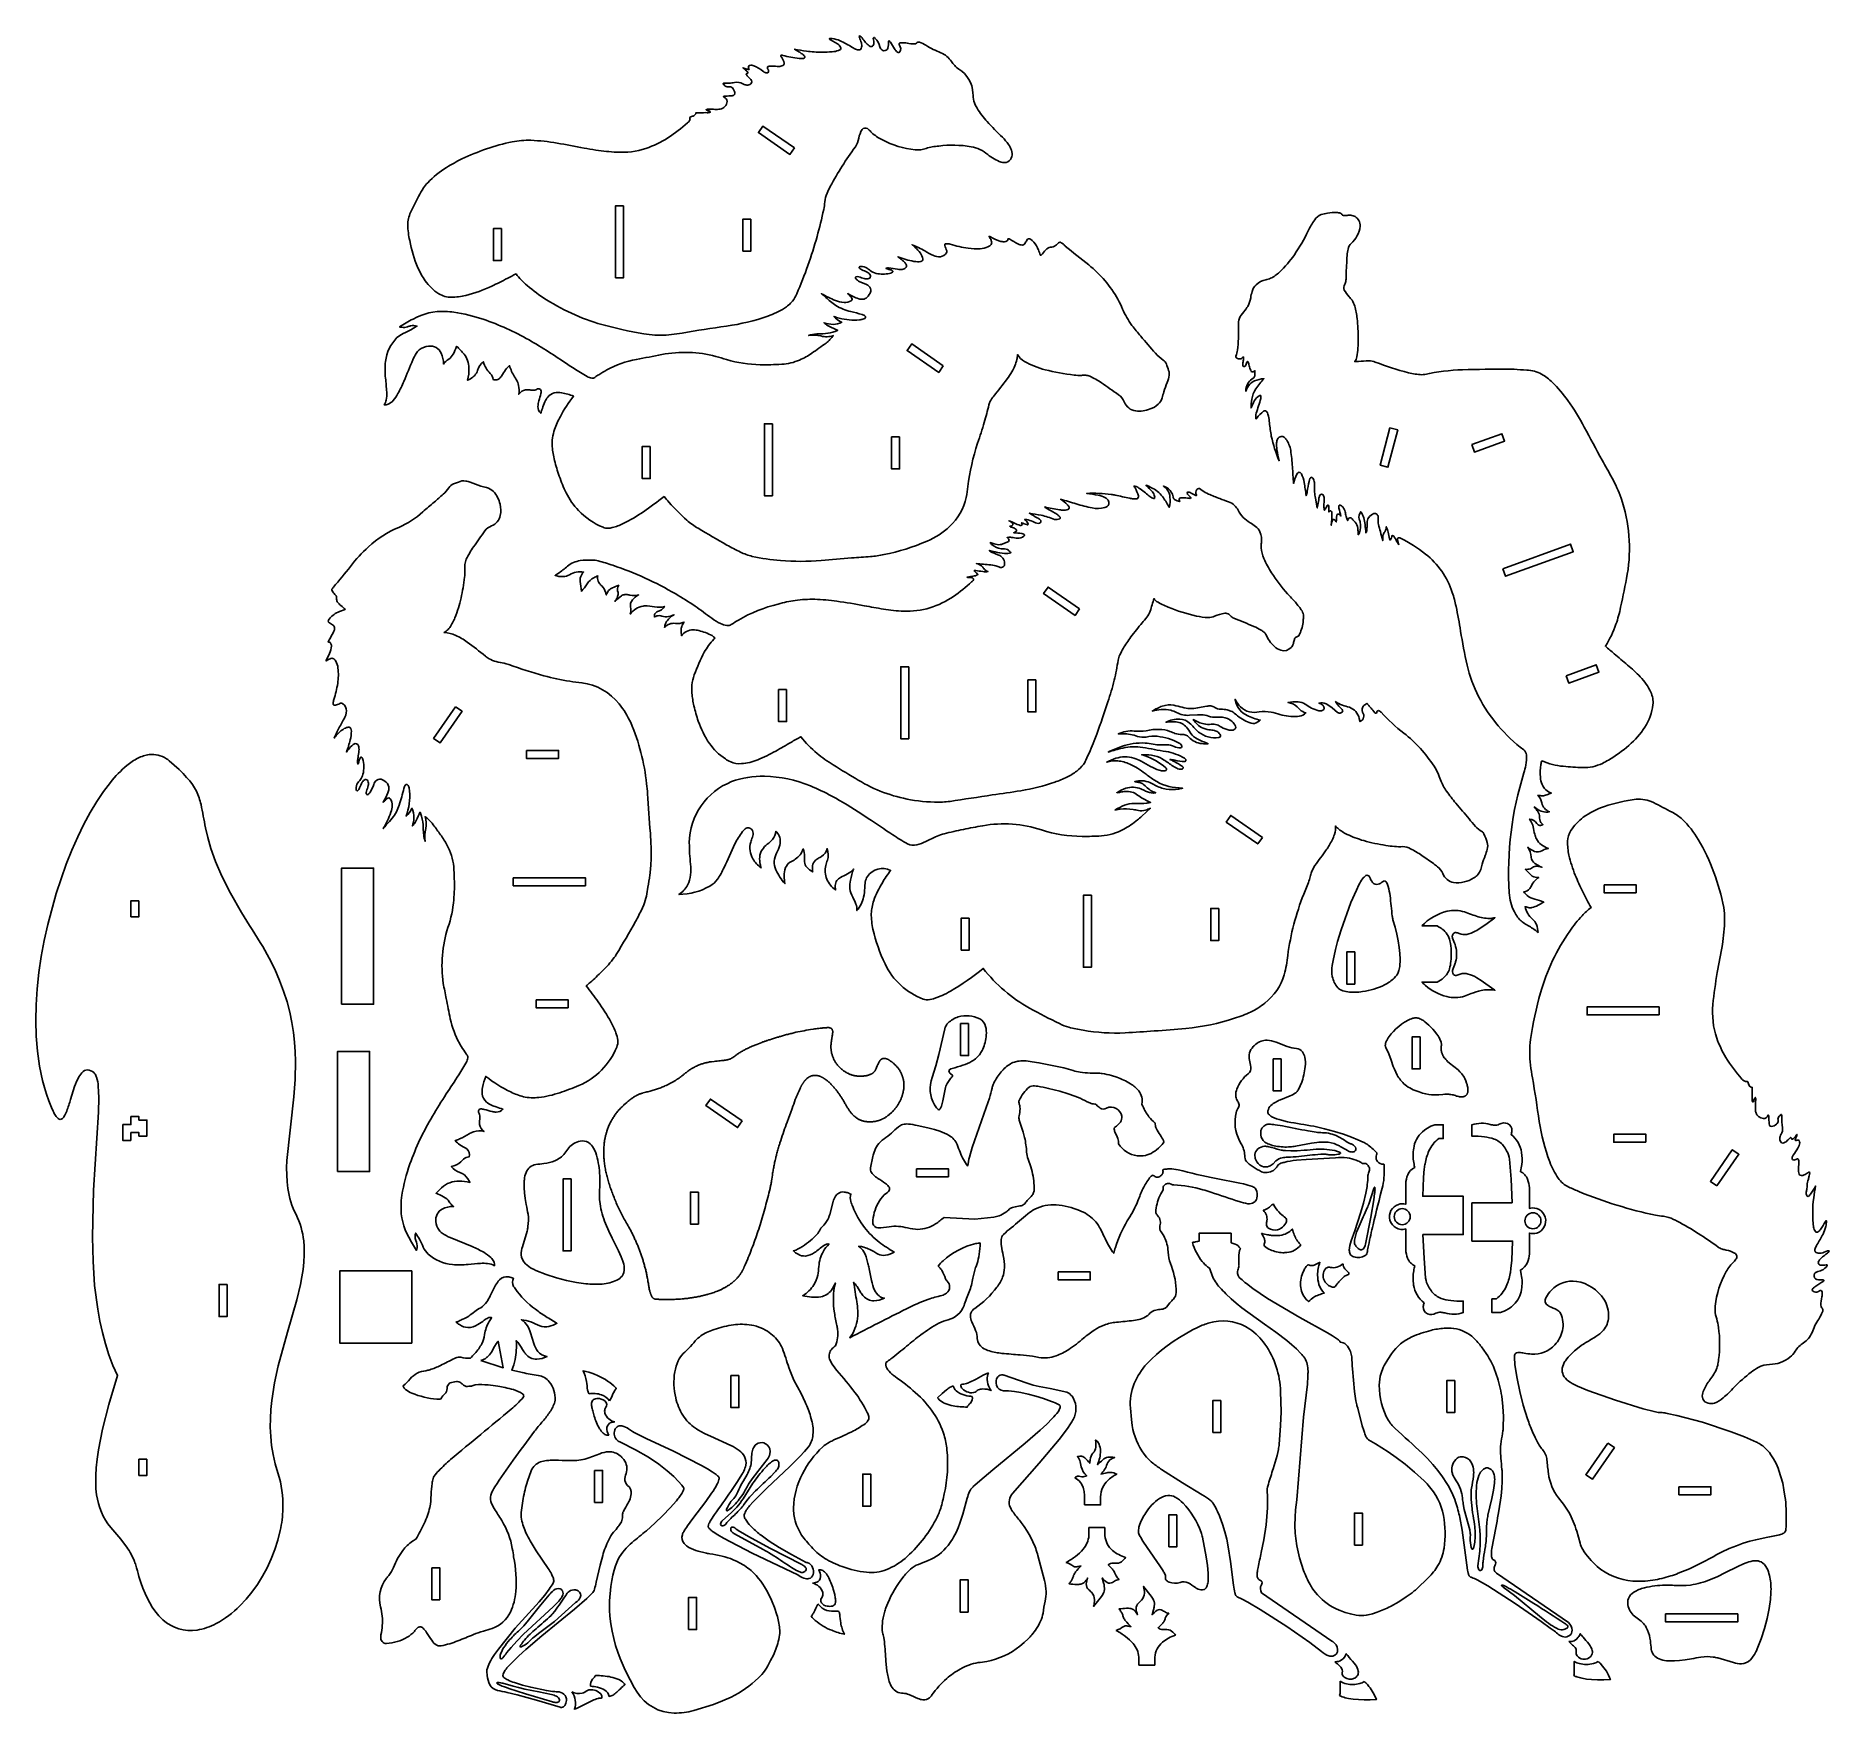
# Model space of a CAD drawing. Extents: x -632 to 711, y -391 to 866.
import ezdxf

# ---------------------------------------------------------------- set-up
doc = ezdxf.new("R2010")
doc.units = 0
doc.header["$MEASUREMENT"] = 0
doc.layers.get('0').update_dxf_attribs({"linetype": 'CONTINUOUS'})

msp = doc.modelspace()

# ---------------------------------------------------------------- linework, layer by layer
for points in [[(-140.2, 805.5, 0.142837), (-141.9, 804.9, 0.299758), (-142.1, 803.8, -0.225991), (-142.4, 802.4, -0.09232), (-143.9, 800.6, -0.037544), (-158.6, 789.4, -0.058932), (-175.2, 781.4, -0.093512), (-196.9, 778.6, -0.024982), (-212.6, 780.2, -0.007114), (-221.5, 781.7, 0.004603), (-241.7, 785.4, 0.031877), (-261.3, 787.5, 0.057032), (-275.3, 786.4, 0.058995), (-313, 773.5, 0.023354), (-324.5, 767.2, 0.06408), (-338.6, 755.7, 0.034102), (-341.7, 751.8, 0.023633), (-345.4, 745.4, 0.001351), (-351.4, 733.4, 0.109745), (-353.6, 724.1, 0.040663), (-352.1, 712.4, 0.059281), (-345.9, 692, 0.04222), (-340.5, 682.3, 0.096163), (-330.3, 672.5, 0.136015), (-320.9, 669.9, 0.061795), (-310.1, 671.3, 0.049026), (-290.5, 678.3, 0.008195), (-284.9, 681, 0.004886), (-272.4, 687.4, 0.047739), (-264.1, 678.8, 0.038445), (-249.6, 668.1, 0.077962), (-205.2, 648.7, 0.03169), (-172.6, 642, 0.059083), (-155.9, 642, 0.01782), (-148, 643.1, -0.008067), (-114.7, 648.3, 0.04967), (-83.7, 655.8, 0.051387), (-71.4, 661.7, 0.07159), (-65.3, 667, 0.062994), (-62.1, 672.5, 0.035702), (-46.9, 715.5, 0.013722), (-41.9, 735.6, 0.033619), (-41.1, 741.4, -0.072498), (-39.4, 747.8, -0.031161), (-37, 753, -0.035937), (-18.2, 782.5, 0.11535), (-15.7, 789.2, -0.084781), (-13.2, 795.5, -0.375127), (-9.2, 796.3, -0.065697), (-8.4, 795.7, -0.019998), (-5.9, 793.2, 0.06837), (1.7, 788, 0.098197), (26.7, 780.4, 0.104378), (34.8, 781.4, -0.059936), (44.2, 783.2, -0.072381), (68.5, 782.7, -0.13522), (81, 776.8, 0.075756), (90.9, 771.2, 0.211381), (96.1, 771.4, 0.215333), (99, 775.3, 0.155186), (98.8, 780, 0.070609), (96.6, 784.4, 0.044923), (91.9, 789.8, -0.016436), (80.5, 801.5, -0.040496), (73, 811.5, -0.146493), (69.9, 822.8, 0.244161), (59.2, 840.9, -0.101004), (53.8, 846.6, 0.138306), (45.9, 853.1, -0.029463), (40.1, 855.6, -0.01419), (34.7, 858.7, 0.055098), (29.9, 861, 0.319688), (27.5, 860.3, -0.156111), (26, 859.7, -0.073955), (20.6, 860.3, 0.048158), (16.1, 860.6, 0.059129), (15.1, 860.4, 0.526747), (14.8, 858.8, -0.312495), (15.1, 853.8, -0.421085), (13.3, 853.5, -0.065588), (11, 856.1), (8, 860.9, -0.052954), (7.4, 861.8, 0.511332), (6.7, 861.8, 0.18989), (6.6, 861.4, -0.073247), (6.2, 856.5, -0.294765), (4.2, 854.7, -0.358757), (0.9, 856, -0.085538), (0.2, 857.6, 0.156816), (-3.3, 863.8, 0.046439), (-4, 864.4, 0.533494), (-4.8, 863.9, -0.079446), (-4.4, 859.7, -0.297828), (-5.9, 857.7, -0.169332), (-7.2, 857.9, -0.089949), (-8.7, 858.9, -0.03812), (-11.2, 861.6, -0.002892), (-13.9, 865.1, 0.199713), (-15.2, 865.7, 0.161984), (-15.2, 864.5, -0.035241), (-13.7, 860.5, -0.09194), (-13.5, 857.2, -0.17602), (-14.4, 855.6, -0.101386), (-15, 855.2, -0.145417), (-18, 855.7, -0.035253), (-20.4, 857.1, 0.020019), (-29.7, 862.1, 0.079414), (-35.6, 863.7, 0.041662), (-37.7, 863.7, 0.196999), (-37.3, 863, 0.00418), (-33.8, 861.1, -0.042823), (-30.4, 858.8, -0.075371), (-29.3, 857.4, -0.381176), (-29.9, 855.2, -0.07786), (-30.8, 854.8, -0.076994), (-35.7, 853.8, -0.005823), (-43.1, 853.5, -0.037168), (-54.9, 854.3, -0.00915), (-63.7, 855.7, 0.032734), (-61.2, 854.3, -0.029272), (-58.7, 852.5, -0.051916), (-56.7, 851.1, -0.111328), (-56, 850, -0.281222), (-56.2, 849.3, -0.174885), (-58.2, 848.7, -0.043748), (-60.4, 848.9, -0.03235), (-72.5, 851.1, 0.055775), (-73.5, 851.4, 0.53975), (-74.1, 850.5, 0.090686), (-73.4, 849.5, -0.117087), (-71.6, 845.3, -0.270419), (-72.5, 843.5, -0.129193), (-75.5, 842.8, -0.004521), (-80.7, 843.1, 0.050816), (-83.4, 842.9, 0.450055), (-84.1, 841.7, 0.148034), (-83.7, 840.8, -0.331922), (-83.6, 838.4, -0.125177), (-83.9, 838.1, -0.167581), (-86.5, 838.6, -0.039156), (-87.5, 839.3, 0.063094), (-94.3, 843.4, 0.147875), (-97.4, 843.6, 0.531295), (-97.9, 841.4, -0.295731), (-98, 840.5, -0.218572), (-98.4, 840.5, -0.053055), (-101, 841.4, 0.04586), (-102.4, 841.8, 0.030592), (-99.8, 839.6, -0.141728), (-98.8, 838.3, -0.341933), (-99.2, 837.6, -0.082451), (-99.8, 837.4, 0.467813), (-99.9, 836.7, 0.060776), (-98.3, 834.9, -0.065831), (-96.1, 832.3, -0.439605), (-97.3, 829.3, -0.177985), (-100.3, 829, -0.084436), (-102.5, 829.8, 0.182455), (-108.7, 830.8, -0.044623), (-112.9, 830.4, -0.014495), (-116.3, 830.3, 0.117121), (-117.1, 830.2, 0.10902), (-117.4, 829.9, 0.044578), (-116.6, 829.2, 0.022359), (-115.7, 828.1, 0.237887), (-112.9, 827.6, -0.234438), (-110.3, 826.7, -0.100177), (-109.2, 825.1, -0.098276), (-108.4, 822.7, -0.334011), (-109.5, 821.1, -0.093893), (-110.4, 820.9, 0.046442), (-113.1, 820.7, -0.006097), (-115.4, 820.6, 0.096081), (-117, 820.2, 0.139469), (-116.7, 819.9, -0.356492), (-114.3, 816.6, -0.353544), (-119.6, 810.8, -0.049224), (-123.4, 810.7, 0.008852), (-128.1, 810.9, 0.12059), (-130, 810.4, 0.054751), (-128.7, 809.7, -0.032943), (-127.5, 809.4, -0.283515), (-126.9, 808.5, -0.091176), (-129.3, 808.2, 0.010028), (-131.9, 808.2, -0.004296), (-137.7, 808.2, -0.277745), (-139.3, 805.8, -0.083981)], [(389, 484.4, -0.040772), (388, 488.5, -0.462979), (389, 489.7, -0.128791), (390.1, 489.5, -0.049562), (408.9, 477.5, -0.147565), (429, 448.8, -0.025581), (431.8, 438.3, -0.013372), (435.2, 419.8, 0.015224), (440.1, 394.3, 0.057868), (448.7, 370.7, 0.111184), (482.5, 330.8, -0.200682), (484.5, 327, -0.073309), (484.1, 319.4, -0.029023), (482.6, 313.6, 0.090055), (471.6, 223.8, 0.106437), (475.5, 209.5, 0.043726), (477.9, 205.5, 0.097324), (483.8, 200.3, -0.029783), (491, 195.8, -0.018141), (493.2, 194.1, 0.085694), (492, 200, 0.113279), (489, 204.1, -0.172395), (483.5, 213.4, 0.15305), (484.3, 213.1, 0.082138), (487.5, 212.5, 0.051844), (488.6, 212.6, 0.06517), (493.2, 214.4, -0.010374), (497.5, 216.7, 0.067193), (490.9, 218.9, -0.126116), (485, 221.8, -0.021172), (482.5, 224.4, 0.219053), (487.1, 226.9, 0.049125), (488.5, 229.8, -0.105175), (492, 233.9, -0.031883), (493.7, 235.2, -0.144272), (488.8, 236.3, -0.051908), (488.1, 236.9, -0.010503), (483.7, 241.4, 0.144221), (487.6, 241.8, 0.053539), (489.1, 242.8, -0.166104), (492.6, 243.6, -0.03772), (496.1, 242.9, -0.044542), (494.3, 243.8, -0.011487), (490.9, 245.8, -0.240347), (488.1, 250.4, 0.139622), (485.5, 257.9, 0.089887), (490.6, 254.7, 0.217327), (496.1, 255.3, -0.074916), (499.7, 256.8, -0.04447), (501, 257, -0.202975), (492, 264.2, -0.053822), (490.7, 267.6, -0.017577), (489.5, 273.2, 0.065788), (487.9, 277.5, 0.038588), (486.9, 279, -0.213749), (492.3, 275.6, 0.180505), (494.6, 274.2, 0.085795), (495.5, 274.3, 0.055747), (496.9, 274.8, -0.16982), (494.5, 278.6, -0.029013), (494.4, 280.6, 0.124388), (493, 284.6, 0.037477), (490.4, 288.1, 0.172299), (499, 284.2, 0.069621), (501.7, 284.5, -0.260544), (496.1, 291.1, 0.145007), (493.1, 296.8, 0.032657), (496.5, 296.4, 0.101739), (499.7, 297.1, -0.015311), (503.2, 298.5, -0.229171), (496.3, 304.9, -0.079183), (495, 310.3, -0.057845), (495.3, 319.8, -0.068263), (496.2, 322.7, 0.086745), (512.1, 318.5, 0.019665), (526.7, 317.5, 0.11819), (541.4, 320.7, 0.027778), (546, 323.2, 0.043529), (561.3, 334.2, 0.06709), (573.3, 347.9, 0.10947), (579.3, 364.6, 0.136956), (577.7, 374.1, 0.081604), (569.8, 385.5, 0.024966), (560.3, 394.4, 0.004518), (550.3, 402.8, -0.009427), (543.7, 408.5, 0.05985), (551.6, 424.9, 0.033488), (555.1, 437.7, 0.004868), (560.1, 462.4, 0.12504), (555.4, 519.5, 0.042419), (548.7, 534.5, 0.00249), (541.2, 547.9, -0.002268), (527.9, 572.6, 0.032317), (515.6, 592.5, 0.039698), (503.9, 606.2, 0.056565), (495.9, 612.3, 0.125464), (484.7, 615.4, -0.009386), (475.3, 616, 0.014605), (470.5, 616.1, 0.007702), (436.7, 615.6, 0.046505), (408.3, 612.1, -0.040768), (406.2, 611.9, -0.048831), (396.1, 613.4, -0.03478), (371.3, 621.4, 0.10837), (366.3, 622.3, 0.01146), (358.7, 621.8, -0.017336), (355.9, 621.7, 0.129207), (357.5, 625.3, 0.047421), (358.5, 638.6, 0.025874), (357.7, 654, 0.033105), (355.9, 663.3, 0.076913), (353.9, 667.7, 0.036415), (351.7, 670.2, -0.052159), (348.1, 675.3, -0.291498), (348.4, 679.6, 0.100968), (349.3, 682.6, 0.019815), (349.4, 686.2, -0.005973), (350.2, 701.3, -0.016783), (350.9, 706, -0.161306), (353.2, 710.3, 0.089163), (357.5, 715.8, 0.127736), (360, 723.2, 0.279506), (356.1, 730.4, 0.112324), (353, 731.3, 0.051412), (349.2, 731.1, -0.16524), (346.8, 731.5, -0.092947), (345.9, 732.5, 0.125953), (345.1, 733, 0.057677), (342.4, 733.4, 0.067401), (335.6, 732.9, 0.026223), (330.8, 731.8, 0.177324), (325.9, 727.9, 0.037854), (321, 719.6, -0.038532), (310.7, 701.8, -0.049801), (299.5, 688.7, -0.077668), (292.8, 684.1, -0.055971), (289.2, 683, 0.130894), (282, 679.3, 0.127166), (279, 674.2, 0.038662), (278, 669.5, -0.075245), (275.7, 663.1, -0.030197), (274.5, 661.2, -0.007341), (270.9, 656.6, 0.135954), (268.9, 651.5, 0.026991), (268.7, 649.2), (268.7, 638.9, -0.031564), (268.1, 630.3, -0.056242), (266.9, 625.9, 0.272827), (267.2, 624.5, 0.229465), (270.5, 623.8, 0.099194), (271.4, 624.3, -0.031572), (272.5, 625.2, -0.080858), (272.4, 622.4, 0.013761), (272, 619.4, 0.20006), (272.4, 618.2, 0.432905), (273.9, 618.4, 0.063666), (275.1, 621.2, -0.247859), (275.8, 621.9, -0.082897), (276.6, 619.5, 0.030457), (277.6, 616, 0.051747), (278.4, 614.4, 0.306496), (279.8, 614.1, 0.173615), (281.1, 615, -0.060536), (281, 611.1, -0.169479), (279.9, 609.2, 0.145464), (276.2, 606, 0.128949), (274.4, 601, 0.052774), (274.4, 599.5, -0.109176), (277.2, 604.7, -0.117563), (280.9, 607.2, -0.084076), (287.8, 608.9, 0.033272), (281.8, 601.4, 0.101105), (278.8, 593.5, 0.029524), (278.2, 587, -0.018868), (280.8, 592.5, -0.124912), (284.2, 596.1, -0.133567), (285.1, 596.4, -0.211507), (285.5, 596.2, -0.143071), (285.5, 594, -0.009734), (282.1, 583, 0.110694), (281.8, 578.9, 0.132252), (282.5, 579.4, -0.063855), (287.6, 584.5, -0.459191), (290.1, 584, -0.075498), (291.2, 580.8, -0.027738), (292, 575.9, 0.018906), (293.4, 565.9, 0.042026), (299.2, 547.4, -0.016788), (297.6, 555.8, -0.048138), (297.4, 560.8, -0.09246), (298.1, 563.7, -0.227671), (300.9, 565.7, -0.189015), (303, 565.1, -0.088625), (304.4, 563.7, -0.11703), (307.9, 555.2, -0.021319), (309.2, 542.9, -0.00174), (310, 530.4, -0.062294), (312.5, 537.4, -0.121512), (313.7, 538.6, -0.361151), (315.5, 538.2, -0.073956), (315.9, 537.7, -0.067967), (318, 531.2, -0.015404), (319.5, 521.3, 0.039815), (320.3, 524.3, -0.026904), (321.7, 532, -0.022071), (322.3, 534.1, -0.271564), (323.4, 535, -0.186502), (323.8, 534.9, -0.174188), (325.6, 531.9, -0.078441), (325.8, 528.3, 0.041838), (325.8, 523.9, 0.021178), (326.5, 519.4), (327.8, 512.1, 0.047984), (328.2, 514.2, 0.008778), (329.1, 519.5, -0.090626), (329.9, 521.8, -0.520928), (332.3, 521.8, -0.126081), (333, 519.2, -0.004085), (332.8, 513.4, 0.095126), (333.3, 510.3, -0.045265), (334.6, 512.5, -0.042376), (335.3, 513.8, -0.123571), (335.9, 514.2, -0.31691), (336.2, 514, -0.125343), (336.6, 512.4), (336.5, 509, -0.149927), (337.5, 509.8, -0.353541), (338.5, 509.5, -0.139967), (338.8, 508.2, -0.018029), (338.3, 499.1, -0.091352), (338.7, 501.5, -0.081701), (339.2, 503, -0.428919), (340.8, 503.2, -0.061096), (342.1, 501.6, -0.016896), (342.4, 506.4, -0.41913), (343.7, 507.5, -0.136339), (344.3, 507.3, -0.037085), (345.5, 506, -0.01849), (344.1, 512, -0.040065), (344, 513.6, -0.535475), (345.1, 514.2, -0.054893), (346.9, 512.8, -0.124886), (348.7, 509.2, -0.009056), (349.4, 505.7, 0.07693), (350.7, 502.6, -0.132825), (351.5, 504.4, -0.352835), (353.1, 504.6, -0.117362), (353.9, 503.9, 0.007817), (356.2, 501.4, -0.158132), (358.2, 496.9, -0.027287), (358.4, 494, 0.016373), (358.5, 492, 0.070756), (359.4, 493.5, 0.139796), (360, 501.3, 0.017005), (359.3, 503.7, -0.232909), (360.4, 509.2, -0.098984), (362.6, 504.6, -0.027964), (363.6, 499.6, -0.008174), (364.3, 493.4, 0.130097), (365, 495.7, -0.024215), (365.2, 498.8, -0.00918), (365.3, 501.9, -0.308176), (370.2, 507.8, -0.452621), (373.5, 505.4, -0.047988), (373.4, 503.5, 0.071036), (373.7, 499.6, 0.016355), (375.1, 494.5, -0.004463), (376.9, 487.6, -0.087575), (377.2, 491.9, -0.104557), (378.4, 494.2, 0.158869), (379.5, 498, -0.06344), (381, 493.8, -0.013544), (381.9, 488.8, 0.155344), (382.4, 488, 0.139595), (383.4, 489.7, -0.042289), (384, 491.5, -0.17433), (385.1, 490.8, -0.053857), (387.5, 486.8, 0.018107)], [(-204.5, 615.5, -0.079043), (-182.2, 623.3, 0.003836), (-163.2, 627, -0.112726), (-122.7, 625.6, -0.018382), (-114.7, 623.2, 0.066441), (-89.6, 619.4, 0.018178), (-73.4, 619.7, 0.088482), (-60, 622.9, 0.055063), (-50.8, 628, 0.006398), (-40.2, 635.6, 0.080548), (-34.7, 641.2, -0.151445), (-44, 640.9, 0.085207), (-53.3, 641.3, -0.049272), (-47.1, 642.5, -0.020161), (-42.5, 642.6, 0.066512), (-35.2, 643.7, 0.011947), (-31.4, 645, 0.051817), (-32.8, 645.8, -0.048321), (-39.1, 648.8, -0.039551), (-41.7, 650.8, 0.062515), (-34.8, 649.6, 0.119061), (-28.4, 651.2, -0.067947), (-33, 654.2, -0.031119), (-34.3, 655.5, 0.003824), (-30.3, 654.2, 0.086554), (-15.2, 653, 0.027734), (-12.7, 653.4, 0.075362), (-11, 654.1, 0.272317), (-10.6, 655.3, 0.153628), (-10.9, 655.8, 0.107668), (-13.2, 657, 0.00468), (-21.7, 659.2, -0.07117), (-32.9, 663.8, -0.038302), (-36.9, 666.8, 0.005101), (-43.6, 672.6, 0.032398), (-33.2, 667.5, 0.071511), (-26.7, 666, 0.147983), (-21.4, 667.3, 0.230176), (-20.6, 668.4, 0.118083), (-20.7, 668.8, 0.105765), (-22.2, 670.9, -0.046792), (-23.9, 672.7, 0.063509), (-15.7, 668.8, 0.099865), (-12.4, 668.4, 0.147904), (-9.6, 669.8, 0.151784), (-6.7, 674.4, 0.277411), (-8.1, 678.3, 0.083251), (-9.9, 679.4), (-14, 681.1, -0.082674), (-17.4, 683.3, -0.10502), (-18.2, 684.4, -0.449585), (-17.6, 685.3, -0.120739), (-15.5, 685.2, 0.006927), (-11.7, 684, 0.136853), (-8.1, 684, 0.406145), (-6.9, 686.2, 0.178601), (-9.3, 688.7, 0.029653), (-13.3, 690.4, -0.097317), (-14.9, 691.5, -0.102957), (-15.3, 692.1, -0.320962), (-15.1, 692.7, -0.184478), (-14.2, 693, -0.183243), (-9.3, 691.6, -0.021923), (-7.2, 689.9, 0.114375), (-2.7, 687.8, 0.098572), (7.3, 687.7, 0.06385), (9.2, 688.4, 0.073001), (9.8, 688.9, 0.256419), (9.9, 689.4, 0.211404), (8.5, 690.4, -0.028929), (6.3, 691, -0.06355), (4.8, 691.5, -0.362139), (4.7, 691.7, -0.362139), (4.9, 691.7, -0.075257), (6.7, 691.9, -0.017274), (13.4, 690.9, 0.054482), (16.8, 690.8, 0.051034), (18.4, 691.2, 0.22447), (20, 692.9, 0.181687), (19.8, 694.4, 0.08075), (18.3, 696.4, 0.026791), (16.4, 698.1, -0.007244), (13.7, 700.2, 0.050209), (25.7, 696.8, 0.079281), (30.9, 696.7, 0.401951), (32.4, 698.6, 0.111892), (30.5, 703, 0.068627), (26.6, 707.3, 0.017085), (24.3, 709.3, -0.024527), (33.9, 704.6, 0.027899), (40.2, 701.2, 0.126008), (45.5, 700.3, 0.22989), (50.1, 703.3, 0.184261), (50.2, 704.6, -0.014914), (48.8, 708.6, -0.261559), (49.1, 709.9, -0.168414), (49.5, 710, -0.088315), (52.9, 709.7, 0.042931), (66.3, 706.6, 0.051766), (75.4, 706.3, 0.074134), (81.1, 707.7, 0.060908), (83.1, 708.9, 0.278394), (83.8, 711.6, 0.082859), (82.9, 713.9), (82.2, 714.9, -0.116267), (82, 715.5, -0.29966), (82.2, 715.5, -0.076836), (83, 715.1, 0.061445), (89.9, 712, 0.078079), (93.5, 711.5, 0.142308), (95.4, 712.1, 0.148609), (96, 713, -0.069316), (96.2, 713.8, -0.118912), (97.6, 713.4, 0.029215), (103.6, 709.9, 0.102116), (106.9, 709, 0.233889), (108.7, 710, 0.021879), (110.3, 712.7, -0.192623), (111.5, 713.8, -0.224041), (112.9, 713.4, -0.099646), (117.4, 708.5, -0.036716), (118.6, 706.3, -0.011422), (120, 702.5, 0.048518), (120.7, 701.2, 0.068613), (121.9, 702.4, -0.043007), (125.2, 706.1, -0.065782), (127, 707.3, -0.147347), (128.9, 707.5, 0.153593), (130.9, 708.1, 0.028021), (134, 710.6, -0.130856), (135.1, 711.1, -0.10524), (135.6, 711, -0.100076), (137.4, 709.9, 0.012647), (139, 708.3, 0.004974), (156.6, 694.1, -0.097683), (178.5, 668.4, -0.025447), (182, 661, 0.057048), (189, 648.8, 0.020448), (195.6, 640.7, -0.002705), (206.6, 627.9, 0.076681), (212.4, 622.9, -0.121344), (214.8, 619.9, 0.024259), (216.5, 615, -0.118792), (216.9, 611.5, -0.05738), (215.4, 606, 0.008831), (212.9, 599, 0.02587), (211.7, 594.5, -0.147884), (208.6, 589.7, -0.09944), (202.6, 586.2, -0.118237), (191.8, 584.7, -0.267266), (183.2, 591.5, 0.154765), (179, 596.9, -0.002283), (166.1, 605.8, 0.048306), (157.4, 610.7, 0.05585), (154.4, 611.5, 0.051464), (151.3, 611.4, -0.044974), (145.6, 611.6, -0.038064), (124, 615.6, -0.061053), (108.6, 621.7, -0.120014), (103.2, 627, -0.06348), (102.7, 623.2, -0.074184), (99.1, 614.1, -0.02738), (95.5, 608.7, -0.006022), (85.4, 595.9, 0.030562), (82.9, 592.1, 0.058133), (81.8, 589.3, -0.017574), (78.4, 576.2, -0.003165), (73.4, 560.7, 0.050038), (66.1, 528.1, -0.021631), (64.9, 520, -0.154733), (52.4, 498.2, -0.087497), (35.6, 487.2, -0.052454), (3.2, 477.1, -0.0211), (-6.8, 475.6, -0.004593), (-21, 474.6, 0.002667), (-43.8, 472.7, -0.039032), (-74.3, 472.6, -0.034607), (-95.5, 475.8, -0.056044), (-104.3, 479, -0.014219), (-114.5, 484.3, -0.004957), (-136, 496.8, -0.042438), (-144.4, 502.8, -0.02345), (-157.7, 516.2, -0.013891), (-161.5, 520.6, -0.010842), (-177, 509.2, -0.034041), (-192.1, 500.3, -0.051132), (-200.3, 497.3, -0.048395), (-203.6, 496.8, -0.093249), (-207.2, 497.6, -0.11009), (-225.6, 510.2, -0.078041), (-234.9, 523.4, -0.031575), (-240, 535.9, -0.027342), (-243.6, 547.7, -0.036065), (-245.3, 558, -0.105446), (-243.5, 570.9, -0.039511), (-239.2, 580.6, -0.046926), (-229.3, 595.8, 0.046955), (-238.3, 598.4, 0.092654), (-243.8, 598.3, 0.172462), (-248.6, 595.1, 0.060351), (-250.8, 591.6, 0.032585), (-252.7, 586.5, -0.006243), (-253.9, 583, -0.218533), (-256, 588, -0.072741), (-255.3, 592.4, 0.003821), (-253.8, 597.7, 0.062879), (-253.6, 599.6, 0.156778), (-254.1, 600.7, 0.251342), (-256.4, 601.2, 0.046514), (-257.6, 600.6, -0.106571), (-260.4, 600.3, 0.011804), (-263.9, 600.6, 0.204784), (-269.1, 598.6, 0.041014), (-270.4, 597.2, 0.097399), (-270.5, 603.9, 0.042551), (-271.1, 606, 0.043414), (-273.5, 610.3, -0.074631), (-277.3, 618.7, 0.1046), (-280.2, 615.6, -0.003713), (-283.3, 610.8, -0.09619), (-285.5, 608.6, -0.143051), (-288.1, 608.1, -0.055113), (-289.6, 608.3, 0.18044), (-291.7, 612.9, -0.154482), (-296.8, 621.6, 0.16158), (-301.2, 615.1, -0.079709), (-303.4, 611.4, -0.079523), (-306.5, 608.9, -0.030025), (-308.7, 607.7, 0.068509), (-307.7, 617, 0.149832), (-311.4, 627.3, 0.055498), (-316.9, 633.1, -0.032422), (-319.6, 627.2, -0.108806), (-322.8, 623.6, 0.067676), (-326.8, 619.9, 0.113347), (-328.4, 628, 0.319612), (-337.9, 633.3, 0.128593), (-345, 630.5, 0.084964), (-347.3, 627.7, 0.035779), (-349.7, 623.1, 0.002757), (-356.4, 606.9, -0.025513), (-360.9, 597.7, -0.049967), (-364.5, 592.5, -0.101074), (-368.2, 589.8, -0.115958), (-371.2, 589.3, 0.097611), (-369.7, 592.9, 0.065285), (-369.3, 598.9, 0.009169), (-370.2, 609.3, -0.050823), (-370.2, 621.9, -0.162457), (-361.6, 639.7, -0.078237), (-356.9, 642.7, 0.034949), (-350.7, 645.8, 0.006977), (-346.6, 648.3, 0.118672), (-351.4, 648.5, 0.043278), (-353.7, 647.7, -0.11403), (-358, 647.4, -0.022874), (-359.7, 647.7, -0.009193), (-349.6, 653.6, -0.140481), (-325.2, 659.3, -0.028748), (-319, 658.7, -0.046098), (-297, 653.4, -0.048161), (-262.7, 637.9, -0.019677), (-233.7, 619.6, 0.006202), (-224.2, 613.5, 0.012573), (-219.1, 610.5, 0.057494), (-215.7, 609.3, 0.229435), (-213.3, 609.9, -0.030215), (-210.3, 611.9, -0.020905)], [(-314.8, 111, -0.067835), (-321.7, 129.3, -0.007492), (-324.7, 144.5, -0.011616), (-326.9, 155.9, -0.116005), (-323.4, 197.7, 0.058729), (-319.1, 218.5, 0.034588), (-318.7, 234.3, 0.017223), (-319.1, 243.3, 0.101289), (-324.2, 259.6, 0.039687), (-329, 267.2, 0.002555), (-334.4, 274.7, 0.046825), (-338.3, 279, 0.03239), (-340.5, 280.8, -0.141383), (-340.1, 271.9, 0.095027), (-340.5, 262.2, -0.080435), (-341.9, 272.3, 0.080215), (-343.3, 281.2, 0.016458), (-344.3, 284.1, 0.060426), (-345, 282.7, -0.049165), (-348.1, 276.4, -0.038745), (-350.1, 273.8, 0.052805), (-348.9, 279.8, 0.133268), (-350.4, 287.1, -0.100181), (-354.8, 281.2, 0.112683), (-352.2, 299.9, 0.025479), (-352.7, 303.1, 0.199166), (-353.9, 304.8, 0.239362), (-354.7, 304.8, 0.162909), (-356, 303.3, 0.046713), (-356.5, 301.9, -0.027488), (-359.9, 289.5, -0.084717), (-365.1, 279.7, -0.01214), (-369.6, 274.6, 0.013043), (-371.9, 271.9, 0.043966), (-366.1, 284.1, 0.067499), (-365.2, 289.1, 0.147675), (-366.6, 294.2, 0.276984), (-367.8, 294.8, 0.14629), (-370.1, 293.4, -0.047142), (-372, 291.6, 0.054033), (-368.4, 298.7, 0.049008), (-367.7, 301.7, 0.243874), (-369.7, 306.5, 0.122491), (-373.4, 308.8, 0.284407), (-377.6, 307.4, 0.094414), (-379.3, 304.1, -0.063711), (-381.7, 299.1, -0.08538), (-383.3, 297.4, -0.528978), (-384.6, 297.9, -0.127217), (-384.5, 300, 0.013968), (-383.2, 304, 0.139277), (-383.4, 307.5, 0.379421), (-385.5, 308.6, 0.144681), (-387.7, 306.6, 0.046032), (-389.6, 302.3, -0.116081), (-391, 300.3, -0.458736), (-392, 300.5, -0.154243), (-392.3, 301.2, -0.169345), (-390.9, 306.2, -0.029638), (-389, 308.5, 0.105602), (-387.1, 312.5, 0.131829), (-387.4, 324.3, 0.196275), (-388.4, 325.4, 0.314844), (-389, 325.2, 0.099362), (-389.9, 323.1, -0.020501), (-390.7, 320.4, -0.135581), (-391, 320.2, -0.094612), (-391.2, 322, -0.032815), (-390.8, 325.2, 0.013265), (-390.1, 330.2, 0.10414), (-390.5, 333.9, 0.461234), (-393.9, 335.2, 0.069383), (-394.7, 334.6, 0.0462), (-397.8, 331.3, -0.010825), (-399.5, 329.2, 0.028618), (-396.6, 338.3, 0.061215), (-395.8, 344.9, 0.096451), (-396.2, 346.8, 0.077242), (-396.7, 347.5, 0.145762), (-397.4, 347.8, 0.125517), (-400.2, 347.2, 0.097963), (-406.6, 342.1, 0.020473), (-408.6, 339.7, -0.008383), (-405.6, 346.1, -0.008378), (-401.3, 354, 0.123306), (-399.5, 360.1, 0.248359), (-402.2, 365.4, 0.180514), (-403.8, 365.8, 0.104371), (-404.5, 365.5, -0.014831), (-407.7, 364.3, -0.133821), (-408.8, 364.4, -0.214295), (-409.3, 364.9, -0.096233), (-409.4, 365.8, -0.037845), (-408.9, 368.5, 0.033358), (-406, 380.7, 0.066497), (-405.8, 392.1, 0.080817), (-407.4, 397.3, 0.050035), (-408.3, 398.6, 0.284757), (-411.1, 399.3, 0.056058), (-412.4, 398.8, 0.006873), (-414.6, 397.5, -0.371157), (-414.8, 397.6, -0.203127), (-414.7, 397.9, 0.027111), (-412.1, 403, 0.082729), (-410.7, 408.6, 0.129258), (-411.3, 410.8, 0.160552), (-412.1, 411.4, 0.061662), (-413.1, 411.7, -0.217243), (-413, 412.2, -0.049454), (-412.5, 413.3, 0.039618), (-408.9, 419.7, 0.064607), (-408.3, 421.9, 0.115536), (-408.6, 423.3, 0.099346), (-409.1, 424, 0.031186), (-412.2, 425.9, -0.306776), (-413.1, 427.6, -0.095935), (-412.9, 428, -0.129919), (-407, 433.4, -0.058338), (-402, 435.4, 0.044065), (-400.6, 435.9, 0.406655), (-400.5, 436.3, 0.082254), (-401.1, 436.8, 0.014271), (-404.4, 439.6, -0.050808), (-406.3, 441.8, -0.168135), (-406.8, 444.3, 0.116354), (-407, 445.6, 0.069199), (-407.6, 446.6, 0.022223), (-409.6, 449.1, -0.157613), (-410.4, 450.8, -0.190606), (-410, 451.8, -0.015052), (-409.2, 452.7, 0.018427), (-396.5, 468.3, -0.041389), (-383, 483, -0.082685), (-360.3, 497.5, 0.082802), (-342.2, 509.2, -0.012858), (-333.7, 516.4, 0.018215), (-327, 522.3, 0.031423), (-322.7, 527.1, -0.158538), (-319.3, 530.2), (-315.6, 531.4, -0.17078), (-310.1, 532.2, -0.036), (-306.7, 531.4, -0.005405), (-298.8, 528.5, 0.032329), (-294.6, 527.4, -0.13457), (-289.3, 524.4, -0.132564), (-284.4, 514.8, -0.102662), (-284.2, 506.5, -0.254906), (-290.7, 498.7, 0.145718), (-295.8, 494.9, -0.001731), (-304.2, 483, 0.034952), (-309.7, 473.6, 0.092588), (-310.7, 469.8, 0.009541), (-310.7, 465, -0.024808), (-311, 460.1, -0.021269), (-313.6, 444.6, -0.039461), (-318.2, 429.8, -0.055589), (-322.1, 422.5, -0.056251), (-324.7, 419.8, -0.047071), (-326.3, 418.7, -0.09855), (-317.6, 416.6, -0.05491), (-309, 411.6, -0.01128), (-295.4, 401.1, 0.017062), (-292.5, 399.1, 0.072049), (-287.3, 397), (-285.8, 396.6, -0.01154), (-279.8, 395.3, -0.018161), (-277.8, 394.7, 0.016245), (-251.5, 386.3, 0.026713), (-232.2, 382.2, 0.00602), (-223.1, 381.1, -0.194929), (-195.1, 365.2, -0.065662), (-186.5, 351.2, -0.076089), (-174.6, 305.4, -0.010793), (-173.9, 298, 0.004744), (-171.8, 268.5, -0.024747), (-171.3, 247.6, -0.020341), (-172.2, 237.1, -0.006469), (-173.6, 228, -0.054595), (-176.7, 214.7, -0.023475), (-178, 211.7, -0.003522), (-182.9, 202.2, -0.006452), (-197.3, 177.5, -0.028451), (-198.8, 175.3, -0.035399), (-208.1, 164.8, -0.014833), (-216.8, 156.6, -0.01448), (-219.8, 154, -0.005387), (-210.9, 142, -0.027357), (-201.4, 127.1, -0.036168), (-197.6, 118.8, -0.047841), (-196.2, 113.3, -0.133467), (-197, 108, -0.195065), (-225.3, 79.4, -0.018121), (-239.7, 73.9, -0.046553), (-255.3, 70.4, -0.084877), (-266.9, 71, -0.046468), (-276.4, 74.5, -0.057491), (-295.1, 86.2, 0.040272), (-297.5, 77.9, 0.059723), (-297.8, 73.2, 0.204024), (-294.6, 67, 0.066166), (-290.7, 64.6, 0.023647), (-287.3, 63.3, 0.004179), (-282.3, 61.6, -0.221576), (-287.3, 59.4, -0.049112), (-290.4, 59.8, -0.022024), (-296.4, 61.5, 0.07677), (-298.9, 61.8, 0.368768), (-300.5, 60.3, 0.167601), (-300.1, 58.3, -0.142778), (-299.5, 55.1), (-299.9, 51.9, 0.226834), (-297.5, 46, 0.029904), (-296.4, 45, 0.120362), (-304.3, 44.7, 0.054248), (-307.6, 43.1, -0.037779), (-314.7, 39.3, -0.03573), (-317.9, 38.2, 0.108884), (-314.5, 35, -0.023328), (-309.4, 31.8, -0.304075), (-307.6, 25.9, 0.172257), (-311.8, 24.1, 0.015624), (-313.7, 22.3, -0.126166), (-320.9, 18.6, 0.159924), (-314.5, 14.3, -0.169479), (-308.5, 9.4, -0.028036), (-307, 6.7, 0.054025), (-315, 7.8, 0.187631), (-328.2, 2.8, 0.035356), (-332.3, -1.4, -0.026894), (-326.7, -4, -0.12622), (-322.5, -7.8, 0.023604), (-320.4, -10.2, 0.028182), (-319.2, -11.3, 0.121417), (-327.7, -13.2, 0.316562), (-332.5, -22.6, 0.113865), (-330.1, -29.1, 0.104774), (-327.8, -31.3, 0.048376), (-321.7, -34.6), (-305.3, -41.3, -0.026788), (-296.6, -45.6, -0.056321), (-291.3, -49.5, -0.091364), (-289.1, -52.6, -0.117983), (-288.6, -55.7, 0.113696), (-293.7, -54, 0.038488), (-299, -53.9, 0.010595), (-308.3, -54.7, -0.045665), (-320, -54.8, -0.160313), (-338.2, -46.9, -0.107795), (-341.9, -41.7, 0.018382), (-344.8, -35.7, 0.010595), (-347.6, -31.2, 0.14993), (-347.6, -36.7, -0.142811), (-346.6, -42.1, -0.043536), (-347, -44.2, -0.009166), (-352.8, -34.3, -0.136722), (-358.6, -10.6, -0.034985), (-357.9, -2.9, -0.047572), (-351.9, 20.6, -0.049129), (-335.1, 56.3, -0.013002), (-324.7, 73, -0.001707), (-315.3, 87.3, 0.028813), (-309.3, 97.4, 0.117585), (-308.5, 101, 0.068926), (-309.9, 103.2, -0.004271), (-313.3, 108.3, -0.014171)], [(65.2, 460.1, -0.022736), (69, 459.7, -0.071504), (69.9, 459.4, -0.334129), (70.2, 458.2, -0.122981), (68.9, 456.6, -0.032953), (55.3, 445.8, -0.07157), (37.6, 437.2, -0.083624), (18, 434.7, -0.032349), (2.8, 436.3, -0.008186), (-11.5, 438.8, 0.01172), (-32.1, 442.2, 0.026613), (-48.6, 443.6, 0.036187), (-63.3, 442.8, 0.030241), (-76, 440.1, 0.068991), (-105.8, 428.1, 0.00841), (-111.2, 424.7, -0.172024), (-114.5, 424, -0.076545), (-119.2, 425.5, -0.047436), (-125.8, 429.4, 0.004302), (-138.3, 438.5, 0.02158), (-152.8, 447.6, 0.050864), (-199.9, 469.1, 0.015263), (-210.9, 472.4, 0.057995), (-215.4, 473, 0.042491), (-224.4, 472.6, 0.136179), (-233.9, 468.4, -0.024958), (-240.8, 463, -0.020901), (-243.2, 461.5, 0.086535), (-237.2, 460.6, 0.113114), (-232.4, 462, -0.16949), (-221.8, 464, 0.101851), (-224.1, 460.1, 0.101538), (-224.3, 457, 0.014154), (-223.5, 449.7, 0.065239), (-219.1, 455.2, -0.133185), (-214.1, 459.8, -0.028557), (-211.1, 461.2, 0.154876), (-210.9, 457.1, 0.086659), (-209.9, 455.5, 0.024569), (-208.1, 453.6, -0.10504), (-205.4, 449, -0.03155), (-204.8, 446.9, -0.132291), (-202.2, 451, -0.088423), (-200.1, 452.3, 0.003513), (-195.5, 454.2, 0.230419), (-196, 448.7, -0.162319), (-196.3, 445.7, -0.035702), (-196.8, 444.5, -0.023163), (-198.3, 442.1, -0.049541), (-193.4, 446.3, -0.105584), (-190.8, 447.2, -0.048931), (-189.9, 447.2, -0.027581), (-187.1, 446.7, 0.111845), (-180.6, 446.9, 0.084994), (-185.2, 443.3, 0.224068), (-186.7, 437.8, -0.075505), (-186.5, 433.9, -0.04418), (-186.8, 432.6, -0.193589), (-177.3, 438.5, -0.05978), (-174.1, 438.7, -0.010402), (-166.8, 437.8, 0.048418), (-163.3, 437.8, 0.046813), (-161.3, 438.3, -0.214666), (-166.4, 434.4, 0.179824), (-168.4, 432.7, 0.086353), (-168.7, 431.8, 0.053886), (-168.7, 430.4, -0.136227), (-164.9, 431.4, -0.086917), (-163.1, 431, 0.14958), (-158.1, 430.7, 0.037106), (-154, 432, 0.151086), (-160.2, 426, 0.093189), (-161.2, 422.6, -0.259264), (-153, 425.5, 0.146128), (-146.6, 426.5, 0.039062), (-148.3, 423.3, 0.091357), (-148.7, 420.5, 0.007121), (-148.5, 416.3, -0.242684), (-139.7, 420.7, -0.066586), (-135.5, 420.2, -0.066447), (-125.6, 416.4, -0.059809), (-123.4, 414.7, -0.059991), (-124.3, 413.7, 0.063229), (-131.4, 404, 0.02647), (-138.9, 387, 0.054772), (-140.7, 379.4, 0.045683), (-140.7, 373.3, 0.036117), (-139.1, 363.8, 0.029081), (-135.9, 352.3, 0.065035), (-127.6, 335.7, 0.096726), (-115.6, 324.1, 0.04106), (-111.6, 321.8, 0.118064), (-103.6, 320.5, 0.077384), (-91.4, 323.3, 0.031689), (-77.9, 329.9, 0.004529), (-66.6, 336.4, -0.009558), (-59, 340.6, 0.058846), (-46.9, 328.2, 0.036049), (-34.8, 319.5, -0.001179), (-16, 308.1, 0.092263), (23.1, 293.5, 0.052025), (47.1, 291.7, 0.023875), (52.7, 292.2, 0.001047), (84.4, 297.1, 0.00452), (105.8, 300.2, 0.041714), (131.1, 306.6, 0.02777), (140.3, 310.4, 0.047298), (147.6, 314.9, 0.067232), (152.6, 319.9, 0.048544), (154.4, 323, 0.009288), (160.7, 337.5, 0.013255), (162.7, 342.7, 0.000889), (171, 366.7, 0.017657), (175.7, 383, 0.027333), (178.6, 398, -0.087733), (180, 402.1, -0.051122), (185.2, 411, -0.018027), (188.2, 415.4, -0.009966), (196.6, 426, -0.004566), (200.2, 430.2, 0.103745), (202.7, 434.8, -0.019482), (205.6, 444.2, 0.130507), (207.5, 442.1, 0.050615), (216.2, 437.7, 0.040567), (237.3, 431.1, 0.039309), (246.1, 429.9, 0.111082), (250.9, 430.9, -0.0579), (258.5, 433.2, -0.193285), (261.7, 432.4, -0.043433), (262.8, 431.2, 0.109497), (265.3, 429.5, -0.002769), (280.4, 423.3, -0.03193), (285.7, 420.6, -0.02198), (287.9, 419.1, -0.12391), (289.4, 417.3, 0.10992), (295.7, 408.2, 0.10837), (300.6, 405.4, 0.269324), (308.2, 407.4, 0.096494), (309.9, 410.4, 0.023311), (310.7, 413.4, -0.173283), (311.9, 415.3, -0.078974), (313.1, 415.7, 0.123193), (313.9, 416.3, 0.055102), (314.6, 417.5, 0.093048), (317.3, 427.6, 0.021839), (317.5, 431.1, 0.136903), (316.4, 434.9, 0.038481), (311.4, 441.4, 0.011899), (305.6, 447.7, -0.043151), (293.6, 463.5, -0.041242), (287.9, 474.1, -0.080768), (285.8, 482.3, -0.056885), (286, 486, 0.133725), (284.8, 494.2, 0.118216), (281.6, 498.2, 0.053459), (277.5, 501, -0.151738), (268.6, 510.3, 0.067345), (265.8, 514, 0.104068), (261.4, 516.7, -0.020472), (254.8, 519.1, -0.013071), (246.3, 522.5, -0.040091), (241.6, 525.1), (239.6, 526.6, 0.306334), (238.4, 526.5, 0.292512), (236.9, 522.9, 0.04332), (237.3, 521.8, -0.12276), (237.4, 521.4, -0.104054), (236.3, 521.7, 0.025453), (232.5, 523.6, 0.068162), (231.2, 524, 0.395976), (230.3, 523.2, 0.24562), (231, 521.9, 0.028619), (233.1, 520, -0.467151), (233.1, 519.4, -0.228188), (232.2, 519.3, 0.043659), (226.3, 519.7, 0.136816), (224.8, 519.3, 0.3018), (224.4, 518.1, 0.028157), (224.8, 516.8, -0.073707), (220.9, 518.4, -0.221861), (219.8, 520.4, 0.130179), (218.4, 524, 0.140705), (214, 527.9, 0.050015), (212.6, 528.4, -0.13031), (216.9, 523.2, -0.094543), (217.5, 520.1, -0.09126), (216.9, 512.6, 0.022495), (212.6, 519.6, 0.125271), (204.7, 526.7, -0.010814), (200.5, 528.8, 0.051269), (199.5, 529.1, -0.045271), (204.3, 524.1, -0.094994), (206, 520.8, -0.109229), (205.9, 519.4, -0.454646), (205.4, 519.1, -0.083646), (202.5, 520.6, -0.010608), (199.1, 523.3, -0.01721), (195.2, 526.3, 0.082737), (191.2, 528.5, 0.172863), (190.6, 528.5, 0.237707), (190.7, 528.2, 0.065087), (191.3, 527.1, -0.057169), (193.9, 521.2, -0.473562), (192.6, 519, -0.062092), (190.2, 518.9, -0.047173), (187.3, 519.3, 0.001863), (176.4, 521.7, 0.023888), (173.5, 522.2, 0.036279), (155.1, 523, -0.015622), (163.6, 521.6, -0.069695), (169.1, 519.7, -0.110127), (171.1, 517.9, -0.224797), (171.6, 514.8, -0.175857), (170.4, 513.2, -0.084472), (168.6, 512.4, -0.117498), (159.2, 512.1, -0.019325), (147.3, 515.1, -0.002501), (135.5, 518.6, -0.054082), (140.7, 514.4, -0.071113), (141.9, 512.6, -0.463055), (140.9, 510.8, -0.070702), (137.7, 510.4, -0.028684), (134.8, 510.7, -0.022037), (123.7, 512.8, 0.050412), (125.3, 511.6), (130.3, 508.8, -0.021276), (133.4, 506.8, -0.048188), (135, 505.4, -0.469879), (134.9, 504, -0.091742), (132.9, 503.5, -0.00944), (130.9, 503.4, 0.055897), (121, 506.6, 0.002204), (112.2, 508.1, 0.018829), (118.1, 504.7, -0.054703), (120.3, 503.2, -0.381959), (120.5, 501.1, -0.264445), (118.7, 500.5, -0.0699), (114.7, 501.8, 0.055658), (110.2, 503.4, 0.045028), (108.6, 503.5, -0.036443), (111.1, 500.6, -0.156539), (111.4, 499.8, -0.311212), (111.1, 499.5, -0.136679), (110.2, 499.6, -0.053748), (108.2, 500.2, 0.008031), (106.3, 501, -0.128773), (106.7, 499.7, -0.391834), (105.8, 498.9, -0.08603), (105.3, 499, -0.043027), (101, 500.6, 0.01633), (96.8, 502.5, -0.084789), (99.6, 500.6, -0.432885), (99.5, 499.1, -0.082998), (98.9, 498.7, -0.011168), (97.4, 498.3, 0.077455), (99.6, 497.4, -0.122577), (102.2, 496, -0.164798), (102.6, 495.1, -0.236377), (102.1, 494.4, -0.063321), (100.4, 493.5, -0.021848), (106.4, 492.9, -0.044439), (107.9, 492.5, -0.175856), (108.5, 491.9, -0.204633), (108.4, 491.5, -0.11271), (108, 491, -0.189622), (103.3, 489.4, -0.024729), (98.8, 490, 0.085881), (95.4, 489.9, -0.12826), (96.8, 488.5, -0.368373), (96.4, 486.9, -0.065221), (95.5, 486.4), (92.3, 485.1, -0.154003), (88, 484.7, -0.029158), (85.8, 485.2, 0.01399), (82.8, 486.1, 0.091416), (84.3, 484.4, 0.128924), (90.9, 481.5, 0.016585), (93.6, 481.4, -0.080197), (95.7, 480.9, -0.06403), (96.6, 480.2, -0.033284), (98.3, 478.5, -0.104506), (93.6, 478, -0.041337), (86.4, 479.1, 0.006892), (82.1, 480.2, 0.11525), (84.4, 478.6, -0.014521), (89.9, 476.4, -0.168538), (92.7, 473.6, -0.154652), (93.6, 469.8, -0.469234), (90.2, 467.5, -0.049169), (88.4, 468.3, 0.077573), (83.2, 469.4, -0.012455), (72.4, 470.4, -0.086044), (76.3, 468.6, -0.0961), (78, 466.7, 0.160183), (81.2, 464.4, -0.06304), (77.2, 464.4, -0.018931), (72, 465.3, 0.159681), (70.8, 465.1, 0.132878), (71.5, 464.2, 0.014127), (73.6, 462.4, -0.172666), (72.6, 461.6, -0.034165), (70.8, 461.1, -0.010551), (67, 460.5, 0.023494)], [(34.5, 262.2, -0.011851), (43, 266.2, -0.037417), (48.3, 268, -0.010941), (62.7, 271.2, -0.005319), (77.2, 274, -0.124109), (121.2, 270.8, 0.078555), (151.7, 266, 0.018975), (166.1, 266.4, 0.105421), (182.8, 271.4, 0.054133), (193.1, 278.3, 0.009895), (196.4, 281.2), (202.8, 287.1, -0.033118), (199.1, 285.6, -0.110532), (193.8, 285.4, -0.003275), (189.8, 286.2, 0.070354), (180.2, 286.4, 0.018575), (176.4, 285.8, -0.042594), (183.4, 289.4, -0.100732), (190.7, 290.6, 0.043321), (200.2, 291, 0.02027), (202.9, 291.5, -0.009707), (197.1, 294.4, -0.044386), (193.2, 297, 0.189307), (184.1, 299.6, 0.025272), (180.2, 299.1, -0.011391), (177.6, 298.7, -0.067246), (184.5, 302.1, -0.175585), (195.7, 301.6, -0.033538), (199.2, 299.9, 0.111368), (205.1, 298.5, 0.042652), (206.8, 298.7, -0.115547), (199.7, 303.1, 0.083089), (196.1, 305.9, 0.066), (193.6, 306.6, 0.017001), (191.1, 307, -0.178055), (202.4, 306.3, -0.034782), (206.2, 304.4, 0.078569), (214.7, 301.4, 0.083368), (223.9, 301.5, 0.019385), (226.9, 302.1, -0.045132), (224, 302.3, -0.130264), (205.4, 308.4, -0.033271), (198.8, 313.2, 0.054365), (187.3, 320.2, 0.076882), (178.3, 322.6, 0.092103), (170.1, 321.7, -0.029347), (176.9, 324.5, -0.148699), (190.4, 324.7, -0.047611), (195.8, 322.3), (203, 318.4, 0.048944), (209.4, 315.6, 0.07067), (213.1, 315.1, 0.045598), (214.3, 315.3, 0.307547), (214.9, 316, 0.239763), (214.4, 317.4, 0.091134), (198.9, 326.4, 0.022604), (196.2, 327.2, -0.031557), (203.6, 326.8, -0.09858), (211.7, 324, -0.02659), (218.9, 319.2, 0.03415), (222.6, 317, 0.141012), (226.3, 316.3, 0.257274), (227.4, 317.2, 0.271895), (227.3, 317.8, 0.069898), (223.8, 320.4, 0.021943), (220.1, 322.4, -0.01332), (217.5, 323.7, -0.036474), (221.1, 323.1, 0.049653), (228.5, 322.1, 0.267046), (229.4, 322.7, 0.267046), (229.3, 323.7, 0.16388), (228.4, 324.5, 0.096239), (214.5, 329.6, -0.00662), (197.1, 332.7, 0.096931), (182.1, 332.2, 0.028256), (171.3, 329.2, -0.026071), (181.2, 333.4, -0.100437), (198.8, 335.9, -0.020531), (205, 335, 0.051838), (215.3, 334.6, -0.104974), (220.5, 333.4, 0.112369), (225.3, 332.4, 0.34741), (226.4, 333.3, 0.117634), (226.1, 334.2, 0.144585), (224.3, 335.9, 0.093606), (208, 341, 0.084131), (199.6, 340.4, -0.126487), (193.2, 340.9, 0.077444), (182.4, 342.9, 0.021821), (178.7, 342.8, -0.138377), (190.6, 344.9, 0.074588), (199.7, 345.2, -0.053002), (209.4, 346.2, -0.083091), (217.5, 344.7, 0.018167), (221.2, 343.2, 0.086622), (226.5, 342.4, -0.200904), (231.6, 340.4, 0.194342), (241.4, 335.5, 0.032968), (246, 335.4, -0.002146), (237.9, 339, -0.117808), (233, 343.2, 0.045987), (229.8, 347.8, 0.187688), (222, 351.8, 0.045874), (218.6, 351.9, 0.021179), (214.4, 351.5, -0.136223), (224.8, 353.9, -0.165644), (232.2, 350.8, -0.042013), (235.3, 347.7, 0.028282), (238.8, 344.2, 0.209264), (254.2, 340.1, 0.135831), (255.2, 340.7, 0.295255), (255.3, 341.8, 0.110143), (253.3, 344.3, 0.100469), (250.8, 345.3, 0.010778), (246.7, 345.9, -0.071605), (241, 347.7, -0.100949), (236.9, 351, -0.016831), (234.9, 353.5, 0.062784), (243, 350.2, 0.108624), (248.4, 350.1, -0.088993), (252.6, 349.7, -0.059643), (256, 347.9, 0.089796), (261.9, 345.6, 0.098657), (264.8, 345.6, 0.170758), (266.4, 346.7, 0.256341), (266.5, 348.7, 0.183573), (260.6, 354.2, 0.135367), (252.8, 355.3, -0.123849), (246.4, 356.1, 0.08108), (240.9, 357.1, 0.021506), (238.1, 357.1), (232.2, 356.7, -0.135894), (222.4, 358.8, 0.034307), (218.1, 360.5, 0.096811), (210.9, 361, 0.037871), (204.2, 359.9, -0.043629), (211.7, 363.6, -0.127992), (220.4, 364.2, -0.027424), (226.7, 362.7, 0.111341), (238.2, 362.2), (245.1, 363.6, -0.048944), (248.2, 363.7, -0.150282), (251, 362.5, 0.151627), (255.6, 361.3, -0.064771), (260.4, 360.7, -0.020126), (263.1, 359.9, -0.055145), (264.8, 359, -0.024266), (268.1, 356.3, 0.086951), (278.3, 350.8, 0.245986), (283.3, 351.7, -0.009483), (285.1, 353.1, -0.05941), (275.2, 356.6, -0.056274), (271.1, 359.4, -0.125364), (266.9, 366.2, -0.028315), (266.2, 368.7, 0.07628), (270.2, 363, 0.142899), (277, 359.4, 0.099876), (284.4, 359.2, -0.093809), (293.2, 359.1, -0.028398), (299.8, 357.3, 0.083759), (313, 355.8, 0.125065), (318.2, 357.5, 0.044814), (319.3, 358.5, -0.124953), (314.8, 361, -0.011693), (312.8, 363.1, 0.158192), (305.9, 366.3, -0.043068), (313.4, 366.8, -0.140188), (318.8, 365.1, 0.104559), (328.9, 360.1, 0.142143), (331.6, 360.2, 0.244004), (332.9, 361.8, 0.244004), (332.3, 363.8, 0.107244), (330.4, 365.3, 0.023903), (329, 365.9, -0.154474), (334.4, 365.2, -0.067993), (339.1, 362.2), (343.1, 358.9, 0.219415), (345.5, 358.5, 0.307939), (346.9, 360.2, 0.170217), (346.5, 361.1, -0.028042), (343.2, 364.5, -0.051665), (341.6, 367, 0.081015), (346.7, 364.3, 0.004175), (351.9, 362.7, -0.249642), (359.3, 354.4), (359.6, 352.6, 0.077983), (359.8, 352, 0.229733), (362.5, 355, 0.229733), (361.8, 359, -0.358752), (362.8, 364, -0.04536), (365.1, 365.6, -0.061827), (366.8, 363.6, 0.029906), (369.5, 360.5), (371, 358.6, 0.349962), (372.2, 358.4, 0.266685), (372.5, 359.3, -0.208429), (372.9, 360, -0.208429), (373.7, 360.2, -0.140979), (375.7, 359, 0.047727), (392.7, 343.3, -0.080142), (415.4, 318.5, -0.065494), (420.1, 308.3, 0.061328), (424.7, 299.9, 0.022508), (431.6, 290.8, 0.001786), (441.5, 279.2, 0.013046), (446.3, 273.5, 0.063481), (451.1, 269.7, -0.110244), (452.7, 267.8, -0.041664), (455.2, 261.5, -0.131226), (455.2, 256.3, -0.028669), (453.6, 251.6, 0.009213), (451.4, 245.3, -0.003037), (450.3, 241.2, -0.182528), (445.2, 234.9, -0.178411), (430, 231.5, -0.26093), (421.8, 238.1, 0.141197), (418, 243.3, 0.027756), (414.8, 245.6), (406.1, 251.7, 0.029679), (397.7, 256.8, 0.111819), (391.9, 258.3, -0.050113), (379.3, 259.2, -0.025293), (362.6, 262.8, -0.037608), (350.2, 267.5, -0.066272), (343.2, 272.1, -0.027327), (341.4, 273.9, -0.117559), (340.7, 267.5, -0.052455), (336.7, 259.2, -0.016089), (334.6, 255.9, -0.00354), (326.1, 244.2, 0.055006), (323.5, 239.2, 0.028347), (322.6, 235.8, -0.028572), (321.2, 231.5), (317.7, 222.8, 0.060545), (305.7, 176.8, -0.047135), (303.1, 162.4, -0.154922), (288.5, 141.1, -0.060451), (277.9, 134.4, -0.032764), (265.9, 129.7, -0.05621), (229.4, 122.1, -0.009361), (205.7, 120.2, -0.001761), (183.9, 118.8, -0.054921), (152.4, 120.8, -0.024406), (141.7, 123, -0.050218), (134.8, 125.7, -0.011553), (112.3, 137.3, -0.099836), (77.6, 167.1, -0.040286), (53, 150, -0.047463), (40.4, 144.4, -0.079753), (34.8, 143.6, -0.061972), (32.7, 144, -0.191256), (4, 170.4, -0.054014), (-5, 196.4, -0.051109), (-6.3, 208.1, -0.080329), (-4.4, 217.9, -0.053197), (2, 231.3, -0.024085), (8.2, 240.5, 0.376616), (-9.2, 236, 0.107741), (-10.8, 231.7, 0.035905), (-11.2, 227.3, -0.0376), (-12, 220.5, -0.117023), (-17, 210.4, 0.103366), (-17.8, 215.3, 0.033761), (-20.2, 220.4, -0.089975), (-22.3, 227, -0.065916), (-21.9, 233.2, -0.043377), (-19.6, 241.5, -0.081613), (-24.1, 237.9, -0.012883), (-29.4, 235.2, 0.087236), (-32, 233, 0.15644), (-33.3, 229.2, 0.045045), (-33.1, 225.8, -0.119251), (-39.6, 234, -0.165289), (-40.4, 244.3, -0.023644), (-39.2, 248.1, 0.160612), (-39.3, 256.9, -0.182494), (-43.6, 250.9, -0.032442), (-46.2, 249.5, 0.0963), (-48.9, 247.3, 0.170018), (-50.3, 242.8, 0.042261), (-50.1, 239.4, -0.092682), (-54.6, 242.9, -0.158569), (-56.2, 246.9, -0.019701), (-56.3, 251.1, 0.085199), (-57.3, 256.6, -0.16036), (-63.2, 248.9, -0.031118), (-67.1, 246.6, 0.163502), (-70.5, 242.6, 0.109738), (-71.6, 236.2, 0.035193), (-71, 230.6, -0.068035), (-77.8, 240.9, -0.121456), (-79, 247.5, -0.078573), (-77.2, 253.5, 0.030203), (-74.8, 259.4, 0.235577), (-76.5, 268.4, 0.024411), (-77.7, 269.9, -0.169227), (-80.3, 263.7, -0.052239), (-84.2, 260.2, 0.063535), (-87.9, 256.2, 0.133779), (-89.9, 250.4, 0.066506), (-89.5, 245.1, 0.018596), (-88.9, 242.4, -0.092477), (-95, 249.1, -0.207662), (-96.6, 261.7, -0.032777), (-95.3, 265.3, 0.132334), (-95, 269.4, 0.291653), (-97.9, 272.4, 0.177282), (-100.7, 271.7, 0.099209), (-102.8, 269.6, 0.049423), (-108.4, 260.4, 0.001756), (-116.6, 242.6, -0.045081), (-121.5, 233.9, -0.10105), (-127.2, 228.8, -0.134245), (-150.4, 222.5, 0.118168), (-143.9, 229.5, 0.101501), (-141.7, 237.2, 0.042816), (-141.7, 245.1, -0.025758), (-142.6, 261.2, -0.306765), (-110.9, 307, -0.094599), (-86.3, 311, -0.094748), (-51.9, 303.8, -0.028993), (-35.8, 296.2, -0.021312), (-13.4, 282.7), (-8.5, 279.5, 0.002316), (9.8, 267.2, 0.021961), (20.9, 260.4, 0.184357), (27.9, 259.6, 0.055643)], [(-450.8, -210.9, -0.089177), (-447.1, -237.7, -0.044698), (-449, -254.1), (-450.8, -261.2), (-453.1, -268.3), (-455.8, -275.2), (-458.9, -281.9), (-462.4, -288.3), (-466.2, -294.4), (-470.3, -300.2), (-474.7, -305.5), (-479.3, -310.5, -0.075071), (-497.1, -323.8, -0.081965), (-511.4, -328.6, -0.225067), (-536.9, -320.9, -0.035881), (-540.9, -316.8), (-542.9, -314.2), (-544.9, -311.4), (-546.8, -308.3), (-548.6, -304.9), (-550.3, -301.3), (-551.9, -297.3), (-553.5, -293.1), (-554.9, -288.5, 0.007965), (-557.3, -279.9, 0.017613), (-558.6, -276.4), (-560, -273.3), (-561.5, -270.4, 0.027289), (-565, -265.2), (-568.6, -260.5), (-576.1, -251.7, -0.138286), (-586.6, -227.3), (-587.1, -222.9), (-587.3, -218.1), (-587.3, -212.8), (-586.9, -207), (-586.3, -200.7), (-585.3, -193.7), (-582.2, -178), (-577.4, -159.5), (-570.9, -138), (-574.4, -130.3), (-577.4, -122.3), (-580, -114.1), (-582.3, -105.7), (-584.2, -97.1), (-585.8, -88.3), (-588.1, -70.4), (-589.3, -52.3), (-589.8, -34.2), (-588.9, 0.9), (-585.2, 59.5), (-585, 70.2), (-585.1, 74.8), (-585.4, 78.9, 0.054642), (-586.6, 85.5, 0.068887), (-587.9, 88.1, 0.151918), (-592.2, 90.9, 0.242227), (-596.8, 89.8, 0.09036), (-599.9, 85.8, 0.042645), (-603.1, 78.6), (-606.1, 69, -0.017936), (-609, 60.2, -0.039817), (-610.9, 56.3, -0.104613), (-612.6, 54.3, -0.324546), (-615.4, 54.6, -0.090204), (-617.4, 56.8, -0.03308), (-619.2, 60.1), (-620.5, 63), (-622.5, 67.8), (-624.2, 72.8), (-625.7, 77.9), (-627.1, 83.1), (-629.3, 93.9), (-630.9, 105), (-631.8, 116.4), (-632.1, 128.1), (-631.9, 139.9), (-631.1, 151.9), (-629.9, 164), (-628.1, 176), (-625.9, 188), (-623.3, 199.9), (-617, 223.2), (-609.4, 245.2), (-605.2, 255.7), (-600.8, 265.6), (-596.2, 275.1), (-591.4, 283.9), (-586.4, 292.2), (-581.4, 299.7), (-576.3, 306.4, -0.051933), (-563.9, 319.2, -0.050495), (-555.7, 324.6, -0.079989), (-547.2, 327.3, -0.179391), (-534.4, 324.2, -0.030736), (-532.4, 322.7), (-524.9, 316.1), (-521.8, 313.1), (-519.2, 310.2), (-516.9, 307.5), (-514.9, 304.9), (-513.3, 302.3), (-511.9, 299.8, -0.05989), (-508.4, 289.9, -0.001284), (-505.1, 272.5), (-503.4, 265.2), (-501, 256.9), (-497.5, 247.3), (-492.7, 236.2), (-486.3, 223.5), (-478.1, 208.9, -0.001794), (-462.2, 183.4), (-457.4, 174.8), (-453.2, 166.4), (-449.6, 158.1), (-446.6, 150), (-444, 142), (-442, 134.2), (-440.4, 126.6), (-439.2, 119.1), (-438.3, 111.8), (-437.8, 104.6), (-437.6, 97.5), (-437.8, 83.9), (-438.8, 70.8), (-444.1, 23.2), (-444.3, 17.8), (-444.2, 12.5), (-443.9, 7.3), (-443.4, 2.2, 0.083188), (-437.2, -17.4, -0.08967), (-431.5, -37.1, -0.018402), (-431.1, -42.3), (-431.1, -47.6), (-431.4, -53), (-432, -58.4), (-432.9, -64), (-434, -69.7), (-436.7, -81.3), (-443.6, -105.4), (-450.5, -130.6), (-453.3, -143.5), (-455.4, -156.7), (-456.1, -163.3), (-456.4, -170), (-456.5, -176.7), (-456.2, -183.5), (-455.5, -190.3), (-454.4, -197.1), (-452.8, -204)], [(650.9, 80.5, 0.086356), (650.4, 82.1, 0.337845), (649.7, 82.4, -0.194882), (647.6, 82.8, -0.079992), (646, 84.2, -0.042199), (633.9, 100.4, -0.052481), (627.1, 114.9, -0.103803), (624.2, 140.1, -0.01828), (627.5, 164, 0.003073), (631.3, 184.9, 0.037001), (633, 203.7, 0.040576), (632.3, 212.7, 0.086335), (613.3, 263.7, 0.06807), (601.3, 278.8, 0.06038), (593.8, 284.1, -0.000932), (579.6, 291.4, 0.141066), (566.7, 293.8, 0.050121), (542.9, 288.4, 0.06881), (527.1, 280.3, 0.095874), (517.8, 270.3, 0.122932), (515.4, 262.3, 0.069334), (516.4, 251.9, 0.042064), (521.1, 237, 0.023047), (526.8, 224.4, 0.002463), (532.9, 212.7, 0.039646), (526.2, 206.6, 0.037624), (517, 195.1, 0.083391), (495.1, 148.9, 0.033792), (487.6, 113.9, 0.067328), (487.6, 94.6, 0.010804), (489.1, 85.1, -0.005879), (494.1, 52.5, 0.051129), (502, 22.1, 0.061528), (508.3, 10, 0.120391), (516.2, 3.2, -0.003044), (524.2, -0.3, 0.042915), (581.3, -17.9, 0.030365), (587.2, -18.6, -0.07845), (594.8, -20.9, -0.016281), (597.5, -22.3, -0.037843), (628.2, -41.7, 0.05744), (631.3, -43.2, 0.029234), (634.2, -43.9, -0.063016), (640.5, -46.2, -0.447657), (641.5, -50.8, -0.070386), (640.3, -52.3, 0.081348), (634.2, -60, 0.099098), (625.9, -85.9, 0.075183), (626.2, -92.4, 0.019962), (627.1, -95.5, -0.041804), (628.4, -101.9, -0.068183), (628.5, -126, -0.017113), (627.8, -130.1, -0.099956), (623.5, -139.1, 0.006711), (620.6, -143, 0.064491), (616.6, -151, 0.166516), (616.6, -155.4, 0.225805), (620.6, -158.7, 0.161223), (625.5, -158.5, 0.089089), (631.9, -154.7, 0.021989), (640.1, -146.7, -0.033319), (652.9, -135.4, -0.027573), (658.2, -131.9, -0.114948), (666.7, -129.6, 0.170905), (681.9, -124.2, 0.075307), (685.9, -119.6, -0.108607), (692.1, -113.5, 0.135637), (698.5, -105.8, -0.011252), (700.7, -100.5, -0.030948), (703.5, -95.6, 0.035434), (706.3, -90.2, 0.194784), (706.4, -88, 0.078382), (705.6, -87, -0.148321), (705.1, -85.3, -0.04338), (705.9, -79, 0.054055), (706.1, -75.4, 0.320944), (705.2, -74.2, 0.237531), (704.2, -74.5, -0.2564), (700, -75.2, -0.162597), (698.7, -74.2, -0.258488), (698.8, -73.3, -0.09509), (700.6, -71.5, -0.031192), (703.5, -69.5, 0.013014), (706.7, -67.5, 0.081454), (707.4, -66.8, 0.232193), (707.4, -66.5, 0.137334), (706.8, -66.3, -0.062668), (702.1, -66, -0.056573), (701.1, -65.6, -0.204894), (700.1, -63.8, -0.14375), (700.3, -61.6, -0.179055), (701.9, -60.4, 0.006521), (705.7, -59, 0.159185), (709.9, -55.5, 0.237216), (709.9, -55.2, 0.191124), (709, -55, -0.05313), (705.4, -55.3, -0.269455), (703.3, -54.1, -0.217237), (703.3, -52.6, -0.068876), (704.4, -50.9, -0.045572), (707, -48.5, 0.011009), (710, -46.2, 0.043771), (711.1, -45.1, 0.150407), (711.3, -44.6, 0.289985), (711.1, -44.4, 0.175728), (710, -44.6, -0.053935), (705.3, -46.2, -0.089763), (702.4, -46.1, -0.148469), (700.9, -45.2, -0.096531), (700.6, -44.5, -0.109293), (700.9, -42.7, -0.053312), (702.2, -39.9, 0.004604), (706.7, -31.9, 0.053511), (708.8, -26.3, 0.075411), (709.2, -22, 0.271934), (708.5, -22.4, -0.030385), (704.8, -28.6, -0.092341), (703.1, -30.2, -0.142053), (701.8, -30.6, -0.183072), (701, -30.1, -0.144834), (699.6, -26.7, -0.067129), (699.8, -4.7, -0.004602), (701.1, 4, -0.041938), (697.3, -2, -0.02449), (696.3, -3.2, -0.072328), (695.6, -3.7, -0.41057), (694.5, -3.1, -0.130269), (694.2, -0.6, -0.027395), (694.6, 2.1, 0.062135), (694.8, 4.5, -0.061353), (695.8, 9.1, 0.031194), (696.3, 11.6, -0.033644), (696.9, 13.7, 0.64095), (696.1, 14.4, -0.016149), (693.4, 12.8, -0.044291), (691.6, 12, -0.187926), (689.6, 12.1, -0.147354), (688.9, 12.9, -0.099038), (688.3, 15, -0.036594), (688.5, 20, 0.035722), (688.5, 23, 0.119773), (688, 24.3, 0.214699), (687.5, 24.5, 0.118191), (686.3, 23.9, -0.083252), (684.9, 23.5, -0.505904), (683.5, 25.1, -0.092778), (684.4, 27.1, 0.003161), (687.9, 32.5, 0.112099), (689.3, 36.3, 0.148471), (688.8, 38.1, 0.326869), (687.6, 38.5, 0.046284), (686.6, 38.1, -0.666499), (685.9, 38.8, -0.012637), (687, 41.6, 0.035099), (687.2, 42.7, 0.01044), (684.8, 39.8, -0.104102), (683.8, 39.1, -0.496762), (683, 39.9, 0.64235), (682.2, 40.2, 0.039343), (679.5, 37.7, -0.099094), (677.3, 36.3, -0.208673), (675.7, 36.4, -0.240867), (674.3, 39.6, -0.130699), (675.3, 42.8, 0.16417), (676.4, 47.7, -0.041162), (675.8, 56.3, 0.075174), (675.7, 57.3, 0.085682), (675.5, 57.7, 0.237243), (675.2, 57.6, -0.113095), (673.9, 56.3, 0.287432), (673.1, 53.4, -0.265086), (671.8, 50.3, -0.144657), (668, 48.7, -0.387544), (666.6, 49.7, -0.036245), (666.2, 53.1, -0.018682), (666, 56.2, 0.119524), (665.6, 57.3, 0.125931), (665.3, 57, -0.361933), (662, 54.6, -0.325859), (656.3, 59.3, -0.055794), (656.2, 60.5, -0.009752), (656.3, 69.1, 0.093109), (656, 70.4, 0.252178), (655.7, 70, 0.029117), (655, 68.7, -0.123455), (654.4, 67.1, -0.243845), (654.1, 67, -0.247592), (653.7, 67.8, -0.014941), (653.7, 73.4, 0.008216), (653.7, 77.9, -0.279785), (651.3, 79.5, -0.066013)], [(366.9, 235.8, 0.21732), (365.8, 236.8, 0.21732), (364.3, 236.6, 0.097879), (361.8, 234.2, 0.035971), (359, 229.7), (357.1, 225.8), (353, 216.5), (345.8, 196.1), (343.1, 187.3), (341.5, 181.2), (339.8, 173), (339.1, 169.3, 0.087543), (339.1, 161, 0.129432), (343.2, 152.6, 0.107896), (345.9, 150.7, 0.070374), (350.7, 149.5, 0.066219), (361.8, 149.7, 0.080471), (378.3, 154.8, 0.075776), (385.5, 159.9, 0.092825), (388.7, 164.7, 0.044216), (389.3, 166.6, 0.049524), (389.9, 173.9), (389.7, 178.2), (389.2, 182.8), (388.4, 187.7), (387.4, 192.8), (386.1, 198.1), (384.5, 203.6, -0.034943), (384, 206.3, -0.002177), (382.4, 221.5, 0.032122), (381, 228.5, 0.058736), (379.8, 231.5, 0.118694), (378.8, 232.5, 0.282715), (377.1, 232.3, -0.084465), (373.4, 230.1, -0.311209), (369.2, 231.4, -0.057135), (368.6, 232.4), (367.8, 233.8, 0.030593)], [(406.1, 198.9, -0.137942), (425.2, 209.9, -0.136379), (438.2, 209.4, 0.024005), (448.4, 205.8, 0.085593), (458, 204.6, 0.030997), (460.9, 205), (454.2, 200.1), (450.7, 197.7, -0.015444), (446.2, 194.9, -0.069504), (439.8, 192.6, -0.147106), (434.2, 193.3, 0.043035), (431.7, 193.9, 0.275288), (429.6, 192.9, 0.187531), (429, 190.7, 0.049446), (429.2, 189.7, 0.007367), (431.1, 184.9, -0.124061), (431.8, 173.4, -0.034628), (431.1, 170.9, 0.016532), (429.1, 165.6, 0.346007), (430.7, 162, 0.15317), (431.9, 161.9, 0.060378), (435, 162.8, -0.154569), (440.9, 162.9, -0.066404), (447.3, 160.1), (450.7, 158), (454.2, 155.6), (460.9, 150.7, 0.107399), (450.6, 150.5, 0.034356), (443, 148.2, -0.005535), (438.2, 146.3, -0.144527), (424.9, 146, -0.114737), (408.9, 154.3, -0.021255), (406.2, 156.9), (417.7, 156.9, 0.057297), (422.5, 160, 0.1439), (426.9, 166.8, 0.051329), (427.9, 172.3, 0.080463), (427.2, 187.7, 0.172422), (421.5, 196.5, 0.033523), (417.7, 198.9)], [(53.1, 84.5, 0.038897), (51, 81.7, 0.077699), (49.4, 77.8, 0.010912), (47.2, 67.8, -0.02598), (46.2, 63.8, -0.083092), (45.3, 61.8, -0.30755), (44.2, 61.2, -0.158714), (43.3, 61.8, -0.063148), (41, 64.9, -0.223978), (39.3, 85.3), (42.1, 94), (44.4, 102.7), (48.7, 121.7, -0.135663), (51.3, 126.2, -0.128735), (58.9, 130.7, -0.193122), (75, 129.3, -0.205457), (79.3, 123.6, -0.08842), (79.9, 117.1, -0.080761), (77.2, 106.5, -0.047539), (75.4, 103.2, -0.107403), (69.1, 97.5, -0.053863), (62.3, 94.6, -0.007546), (54.2, 92.1, 0.092302), (52.4, 91.2, 0.344688), (52, 89.6, 0.221676), (53.5, 87.8, -0.071839), (54.3, 87.4, -0.381998), (54.5, 86.4, -0.054601), (53.9, 85.5, -0.020882)], [(279.9, 108.5, 0.265864), (277, 98.3, -0.021325), (278.1, 93.2, -0.279523), (276.1, 88.2, 0.131145), (267.6, 76.7, 0.087249), (266.7, 71.8, 0.119528), (267.7, 68.4, -0.067133), (269.1, 65.6, -0.222096), (268.8, 63, 0.101464), (267, 59, 0.176458), (269.6, 37.9, 0.017902), (271.2, 34.9, -0.12328), (273.6, 25.7, 0.210939), (275.5, 21.7, 0.089439), (287.8, 14.1, 0.075611), (292.7, 14.7, 0.141549), (296.9, 17.5, 0.034904), (298.3, 19.6, -0.122071), (299.9, 20.8, -0.051429), (303, 21.8, -0.03311), (312.2, 23.4), (319.5, 24), (341.6, 25.3, -0.069788), (350.2, 25.1, -0.051591), (357, 23.4, -0.045609), (360.6, 21.6, 0.070309), (361.7, 21, 0.111182), (362.4, 20.9), (363.4, 21, -0.202789), (364.9, 20.4, -0.085052), (366.7, 18.1, -0.184723), (366.7, 15.2, 0.016251), (365.7, 12, 0.040121), (365.7, 10, -0.030737), (365.1, 3.6, -0.0172), (364.1, -1.3), (362.4, -8.8), (360.3, -16.4), (356, -29.6), (353.3, -37, 0.099809), (351.8, -44, 0.109207), (352.5, -46.9, 0.205628), (355.3, -49.1, 0.208435), (363.7, -48, 0.248484), (365.4, -44.9, -0.012531), (366.2, -40.4, -0.002973), (369.6, -25, -0.001302), (376.9, 4.3, 0.052258), (377.9, 12.3), (377.9, 20, 0.222753), (377.8, 20.4, 0.222753), (377.5, 20.5, -0.273665), (373, 22.4, -0.080036), (372, 24.1, -0.171922), (372.3, 27.3, 0.11003), (372.5, 28.6, 0.137324), (372.2, 29.2, 0.047058), (365.1, 35.3, 0.041018), (362.1, 37), (358.3, 38.7), (353.4, 40.7), (347.5, 42.8), (340.7, 44.9), (333.2, 47), (325.2, 48.8, -0.001165), (305.6, 52.2), (301.1, 53.3, -0.055267), (293.8, 56, -0.089319), (291.4, 57.9, -0.217651), (290.9, 60.3, -0.170562), (293.1, 64.4, -0.067985), (296.7, 66.9, -0.023828), (300.3, 68.7), (307.6, 71.7, 0.06274), (311.8, 73.9, 0.097923), (313.4, 75.9, 0.046786), (315.9, 81.2, 0.061025), (318.8, 93.5, 0.069971), (318.5, 100.6, 0.10968), (316.7, 104.6, 0.193431), (312.2, 107, -0.048841), (305.3, 108.7), (297, 111.8, 0.074685), (290.2, 113.3, 0.184525), (281.8, 110.3, 0.032865)], [(48.2, -19.5), (71.4, -20.7), (85.4, -19.3, 0.015625), (89.4, -18.2, 0.077166), (94.6, -15.5, 0.026633), (97, -13.4, -0.127473), (100.6, -11.7, -0.015298), (105.1, -10.9, 0.136147), (108.3, -9.6, 0.074172), (109, -8.8, -0.047311), (111, -6.3, 0.022154), (114.2, -2.8, 0.095625), (115.5, -0.2, 0.058141), (115.7, 0.9, 0.069399), (114.2, 14.9), (113.2, 18.4), (111.2, 24.3, -0.065715), (110.1, 29.4, 0.039468), (108.6, 40.3), (107.5, 44.4), (104.8, 52.6, -0.07794), (104.3, 55.7, -0.056072), (104.7, 57.8, 0.081563), (105.1, 63.3, 0.051633), (104.6, 65.4, -0.042906), (104.3, 66.9, -0.138138), (104.6, 68.2, -0.06308), (107.8, 73.6, -0.044894), (111.9, 78.1, -0.141873), (113.8, 78.9, -0.069718), (118.4, 78.8, -0.028846), (126.6, 77.2), (134.9, 75), (141.3, 73.2), (146.2, 71.4), (150.1, 69.8, 0.00697), (157.4, 66.3, 0.094954), (161.3, 65.5, -0.157138), (162.4, 64.9, 0.04247), (165.1, 62.5, 0.26275), (170, 62.3, -0.276818), (177.1, 62.2, -0.217966), (181.4, 56.3, -0.197281), (180.3, 52, -0.075593), (177.3, 49), (176, 47.8, 0.115434), (175.7, 47.3, 0.107139), (176.2, 44.6, -0.01745), (178.4, 39.6, -0.116075), (178.8, 35.6, 0.208474), (192.9, 26.7, 0.173966), (204.7, 29.3, 0.065149), (210, 33.5, 0.030451), (213, 37, 0.033865), (210.9, 41.1, -0.014152), (207.9, 45.9, -0.021614), (207, 47.9, -0.106428), (206.5, 51.2, -0.065246), (201.7, 56, -0.05878), (197.1, 63.8, -0.020236), (196.4, 65.5, 0.217198), (194.1, 75.3, 0.089593), (187.9, 80.7, 0.058133), (177.6, 85.5), (173.6, 86.8, 0.032258), (166.7, 88.3, 0.023674), (163.3, 88.6), (157.6, 88.7, -0.0405), (150.2, 89.4, -0.017648), (144.9, 90.5), (137.9, 92.5), (119.3, 96.4), (114.3, 97.2), (109.8, 97.8, 0.052442), (104.4, 97.7, 0.031804), (100.9, 96.9, 0.070713), (97, 94.9, 0.076947), (90.2, 88.6, 0.073033), (85.1, 80, 0.027051), (84.2, 77.4, -0.007631), (82.2, 69.9), (79.9, 62.8), (74.5, 47.9), (69.3, 32.9), (67.3, 25.8, 0.021628), (65.9, 19.1, -0.068698), (60.2, 29.3, 0.013682), (58, 35.1, 0.15949), (52.1, 41.9, 0.057376), (45, 45.1), (41, 46.4), (36.2, 47.6), (28.2, 49.4, 0.026915), (21.5, 50.5, 0.077433), (17.3, 50.2, 0.118552), (14, 48.4, 0.006412), (8.9, 43.7, -0.022518), (3.3, 39.4, 0.078692), (-1.6, 34.6, 0.078934), (-4.2, 29.4, 0.022747), (-5.1, 26.3), (-6.9, 17.7, 0.203926), (-6.1, 14.1, 0.075533), (-3.7, 11.5, 0.024387), (-1.3, 9.8, -0.010397), (4.4, 6, -0.061793), (6.7, 3.8, -0.208955), (7.3, 1.5, -0.149167), (6.5, -0.1, -0.057206), (5, -1.3, 0.100917), (-0.2, -7.1, 0.110719), (-5.1, -21.5, 0.049067), (-5, -24, 0.354348), (-1.3, -27.3, 0.062254), (0.8, -27.2), (7, -26.4, -0.094593), (20.9, -27.3, 0.059011), (28.7, -28.4, 0.150703), (41.9, -24.3, 0.029131)], [(285.6, 42.3, 0.235984), (288.5, 37, 0.067837), (291.7, 35.3, 0.044997), (296.8, 34, 0.06628), (307.6, 33.4, 0.018227), (311.6, 33.9), (315.5, 34.6), (323.4, 36.1), (327.4, 36.7, -0.040379), (333.8, 37, -0.089621), (342.5, 35, -0.023478), (345.1, 33.7, 0.010201), (350.5, 30.6, 0.085271), (353.1, 29.6, 0.177386), (355.8, 30, 0.212729), (356.8, 31.4, 0.212729), (356.5, 33.1, 0.13471), (354.2, 35.1, 0.014065), (352.2, 36, -0.025067), (346.9, 39.2, 0.025747), (343.3, 41.2, 0.11332), (331.7, 44, -0.027483), (326.9, 44.4), (321, 45.3, 0.001845), (301.7, 49.1), (296.2, 50, 0.022584), (292.9, 50.3, 0.06903), (290.1, 50.2, 0.071512), (289.4, 49.9, 0.116018), (286.4, 47.4, 0.169714), (285.5, 43.8, 0.013174)], [(407, -32.3), (407.8, -50), (409, -65, 0.102496), (411.2, -71.3, 0.030802), (413.7, -75.1, 0.13947), (420.6, -80.1, 0.060504), (427.8, -81.7, 0.031161), (437.2, -82.2), (437.2, -90.8, -0.157017), (423.4, -91, 0.035508), (420.3, -90.5, 0.137191), (416.7, -91.2, -0.223616), (410.5, -91.7, -0.331314), (407.2, -86.2, -0.077159), (407.9, -83.5, -0.196314), (400, -70.1, -0.079424), (400.1, -59.4, -0.019507), (400.8, -55.8, -0.181595), (395.5, -50, -0.077993), (394.1, -43.7), (394.1, -28.1, -0.410058), (382.3, -21.6, -0.410058), (388.7, -9.7, -0.144622), (394.1, -9.6), (394.1, 5.9, -0.081971), (395.6, 12.4, -0.173688), (400.8, 18, -0.020262), (399.9, 22.9, -0.085073), (400.3, 33.9, -0.178805), (408.1, 45.9, -0.058275), (413, 48.8, -0.023841), (415.9, 49.9), (422.2, 49.9), (422.2, 39.6), (418.8, 39.6, 0.131685), (411.5, 30.3, 0.059206), (408.6, 20.8, 0.01486), (408, 16.9), (407.3, 10.5), (406.8, -3.6), (437.2, -3.6), (437.2, -32.3)], [(473.9, -8.6), (473.1, 9.1), (471.9, 24.1, 0.1025), (469.7, 30.5, 0.030814), (467.2, 34.3, 0.13946), (460.3, 39.2, 0.060505), (453.1, 40.9, 0.031162), (443.7, 41.4), (443.7, 49.9, -0.157018), (457.4, 50.1, 0.035507), (460.6, 49.6, 0.137191), (464.2, 50.4, -0.223615), (470.4, 50.8, -0.331314), (473.7, 45.4, -0.077174), (473, 42.6, -0.196317), (480.9, 29.2, -0.070376), (481, 20.3, -0.029264), (480, 14.9, -0.181612), (485.4, 9.1, -0.078004), (486.8, 2.8), (486.8, -12.7, -0.410051), (498.6, -19.3, -0.410051), (492.2, -31.2, -0.144562), (486.8, -31.2), (486.8, -46.8, -0.081963), (485.3, -53.3, -0.173695), (480, -58.9), (480.7, -62.2, -0.082908), (480.9, -73.5, -0.161539), (474.9, -85, -0.087486), (467.9, -89.6, -0.023841), (465, -90.8), (458.7, -90.8), (458.7, -80.5), (462, -80.5, 0.131684), (469.4, -71.1, 0.059206), (472.3, -61.6, 0.01486), (472.9, -57.8), (473.6, -51.4), (474.1, -37.2), (443.7, -37.2), (443.7, -8.6)], [(-224.5, 37.6, 0.184786), (-232.9, 32.7, 0.011262), (-235.9, 28.6, -0.136433), (-243.4, 23, -0.06075), (-251.5, 20.9, -0.002184), (-257.5, 20.2, 0.268235), (-264.9, 14.3, 0.072196), (-266.2, 8.8, 0.020413), (-266.4, 6), (-266.3, 2.7), (-266.1, -1), (-265.6, -5.2), (-264.8, -9.9, -0.008958), (-263.4, -17.1, -0.07392), (-263.5, -26.3, -0.02065), (-264.1, -29.7), (-267.6, -41.4, 0.078559), (-268.5, -47.4, 0.192808), (-265.4, -54.2, 0.075293), (-260.1, -57.9, 0.019184), (-257.5, -59.2), (-249.8, -62.2), (-242.1, -64.7), (-234.5, -66.7), (-227.1, -68.1), (-220.2, -69.1, 0.044516), (-207.8, -69.4, 0.088796), (-196.9, -66.5, 0.107005), (-193, -63.4, 0.18863), (-191.3, -57.5, 0.071915), (-192.6, -51.6, 0.017445), (-193.6, -49), (-195.6, -44.6), (-200.5, -34.9), (-203, -29.7), (-205.4, -24.1, -0.059156), (-209.5, -9.2), (-209.8, -6), (-210, -2.8), (-210, -1.2, 0.016781), (-209.6, 9.8, 0.054484), (-211.6, 25.3, 0.057389), (-214.3, 32.4, 0.122294), (-218.1, 36.6, 0.205522)], [(281.1, 27.6, 0.139088), (281.8, 23.7, 0.182914), (286.3, 18.9, 0.21481), (291.8, 18.9, 0.085615), (294.7, 20.7), (296.9, 22.9, -0.145043), (301.6, 25.2, -0.045201), (305.6, 25.6, 0.017233), (314.1, 26.2, -0.005375), (330.4, 27.9, -0.038982), (334.3, 27.9, -0.022518), (335.8, 27.6, 0.03454), (338.6, 27.4, 0.048087), (343.4, 27.8, 0.099294), (345.1, 28.3, 0.302494), (345.3, 28.7, 0.302494), (345, 29.1, 0.073937), (343.7, 29.7, 0.033036), (340.9, 30.6, 0.040155), (333, 31.6, 0.025675), (327, 31.6, 0.005931), (318.1, 30.8), (312.8, 30.5), (308, 30.5), (304, 30.6), (303, 30.7, -0.030423), (299.9, 31.2, 0.003077), (291.5, 33.5, 0.07682), (288.3, 33.8, 0.157631), (283.4, 31.9, 0.186815)], [(281.8, 1.7, 0.186826), (279.3, 3.6, 0.028034), (272.5, 5.6, 0.002262), (252, 9.7, -0.010006), (223.5, 16.2, 0.056062), (217.3, 17, 0.028712), (214.4, 16.7, 0.052354), (212.5, 16.4, 0.244199), (212.1, 16.1, 0.244199), (212.1, 15.6, -0.304852), (212.2, 14.1, -0.207075), (210.8, 12, -0.111348), (208.7, 10.7, -0.206427), (206.1, 11.2, 0.063453), (205, 12, 0.216493), (204.1, 12, 0.115358), (203, 11, 0.05876), (197.8, 3.1, 0.022805), (193.9, -5.9, -0.026193), (189.3, -15.8, -0.006753), (185.5, -22.1, 0.053963), (176.6, -42, 0.013999), (175.3, -46.3, -0.047426), (169.5, -36.6, 0.019861), (164.7, -26.9, 0.12253), (155.5, -17.2, 0.044554), (149.8, -14.3, 0.075485), (132.3, -10.1, 0.137091), (116.2, -13.3, 0.056609), (110.9, -16.9, -0.003282), (98.6, -27.2, 0.026484), (92.8, -32.2, 0.165478), (91, -36.1, 0.062198), (91.2, -41, 0.008737), (92.6, -48.1, -0.051903), (93.5, -57.1, -0.078871), (92.1, -64.2, -0.065596), (87.8, -71.8, -0.077803), (71.2, -87.7, 0.114572), (68.5, -90.6, 0.116498), (68, -93.2, 0.100771), (69, -97.7, -0.005308), (71.9, -104.3, -0.101417), (73.1, -110.3, 0.222158), (77.1, -117.1, 0.076964), (82.3, -119.5, 0.046405), (91.6, -121.3, 0.009806), (105.3, -122.4, -0.022984), (114.6, -123.5, -0.01664), (119.3, -124.4, 0.137669), (132.1, -123.2, 0.060651), (141.6, -118.4, 0.031485), (152.8, -109.9, -0.027502), (161.1, -103.7, -0.044307), (168.1, -100.1, -0.067444), (177.4, -98, 0.006674), (190.2, -96.7, 0.113696), (200.3, -93.3, 0.065476), (202.5, -91.3, -0.128485), (206.9, -88.9, -0.050592), (211.1, -88.3, 0.168943), (214.8, -86.7), (217.5, -83.4, -0.016708), (220.1, -80.6, 0.192832), (222.1, -75.8, 0.095758), (218.5, -56, -0.060326), (216.4, -47.7), (216, -43.3, 0.090269), (212.8, -33.2, 0.034658), (210.8, -30.3, -0.238327), (210, -25.7, 0.146741), (210.2, -22, 0.178364), (208.2, -18.1, -0.111015), (207, -16, -0.073976), (207, -14, -0.099797), (210.6, -1.8), (212.2, 0.8, 0.197433), (212.3, 2.2, -0.238446), (213.1, 4.5, -0.351559), (218.4, 5.4, 0.187717), (220.4, 4.9, -0.063106), (242.2, 1.3, -0.012158), (248.2, -0.6, 0.004268), (269.3, -7.6, 0.037717), (275.7, -9.2, 0.180452), (280.5, -8.1, 0.184547), (282.6, -5.1, 0.177391)], [(366.7, -8.7, -0.021446), (365.3, -12.3, -0.003771), (359.2, -25.9), (357.3, -30.4, 0.031438), (356.1, -34.5, 0.079162), (355.7, -38.3, 0.162267), (356.8, -40.9, 0.107565), (359.3, -43.3, 0.385849), (362.6, -42.7, 0.11701), (363.9, -39.6), (367.9, -19.3), (370.1, -6.4), (370.8, -1.6, 0.034914), (371.1, 1.4, 0.07268), (370.9, 3, 0.242214), (370.9, 3.1, 0.242214), (370.7, 3.2, 0.203353), (370.4, 2.8, 0.037436), (369.9, 1.5)], [(-33.2, -115.7, 0.130603), (-31.6, -103.5, 0.017385), (-32.1, -100.5, -0.005651), (-33.9, -91, -0.101058), (-33.2, -68.5, -0.042915), (-36.2, -73.9, -0.196325), (-44, -78.9, -0.07591), (-51, -79.1, -0.024301), (-57.6, -78.1, 0.110039), (-49.2, -69.9, 0.090583), (-46.4, -62.7, 0.035094), (-45.6, -56.3, -0.108749), (-42.2, -44.8, -0.071325), (-38, -39.5, 0.162193), (-39.9, -39.5, 0.064785), (-41.9, -40.5, 0.003936), (-48.7, -45.8, -0.140676), (-55.6, -48.4, -0.139395), (-61.1, -47.1, -0.069879), (-64.6, -44.6, 0.092754), (-51.9, -36.7, 0.026337), (-47.1, -32.3, 0.074806), (-44.6, -28.5, -0.088266), (-41.9, -25.2, 0.113238), (-38.2, -19.5, 0.022103), (-37.4, -17.3), (-34.9, -7.6, -0.055113), (-33.1, -3.5, -0.267866), (-27.5, -0.4, -0.076525), (-24.4, -0.9, -0.028623), (-21.6, -2, 0.145453), (-21.6, -7.5, 0.03407), (-20.1, -11.4, 0.071292), (-11.3, -27.1, 0.064623), (-0.4, -37.9, 0.033757), (10.9, -45.4, -0.107546), (4.3, -47.8, -0.146491), (-1.2, -46.9, -0.035748), (-4.4, -45.1, 0.076397), (-12.9, -41.5, 0.031654), (-15.8, -41.1, -0.129643), (-11.9, -45.2, -0.067613), (-9, -53.1, -0.012789), (-8.2, -56.6, 0.006488), (-6.2, -66.7, 0.050499), (-3.8, -74, 0.111307), (-0.5, -78.3, 0.136308), (3.5, -79.9, -0.111942), (-4.4, -82, -0.214563), (-12.1, -78.5, -0.050696), (-14.1, -75.9), (-16.9, -71.2, 0.050768), (-19.5, -68, 0.006379), (-17.1, -82.6, -0.021926), (-16.4, -89.3, -0.1147), (-19.3, -104.6, -0.056656), (-22.4, -109.6, -0.002718), (20.1, -87.9, -0.026318), (36.2, -80.9, -0.026896), (46.5, -78, 0.078326), (50.1, -76.2, 0.221654), (52.4, -71.8, 0.221654), (50.6, -67.2, -0.120393), (49.4, -65.4, 0.045141), (46.5, -59.1, 0.062825), (43.9, -55.9, -0.054958), (47.5, -51.9, -0.126897), (72, -39.1, -0.021381), (75.4, -38.6, -0.040538), (74.5, -47.1, -0.038528), (73, -54.1, -0.028296), (71.9, -57, 0.055485), (69.9, -65, -0.04935), (67.1, -75.1, 0.009381), (63.2, -85.5, -0.252783), (51.4, -96.1, 0.060364), (44.3, -98.8, 0.038071), (30.9, -107.4, 0.011495), (20.2, -115.9, -0.002559), (8.4, -125.5, -0.044257), (4.9, -127.9, 0.227051), (5.4, -132.4, 0.074628), (9.2, -136.8, 0.020037), (11.5, -138.7, -0.03026), (26.7, -150.6, -0.05938), (40.4, -166, -0.074136), (48.3, -182.6, -0.049121), (50.4, -193.6, -0.080635), (48.4, -226.5, -0.025872), (45.7, -237.4, -0.048077), (42, -246, -0.095458), (19, -274.9, -0.078363), (5.3, -283.3, -0.124038), (-9.9, -285.3, -0.064116), (-28.1, -281, -0.049377), (-41.1, -274.9, -0.066618), (-50.1, -267.4, -0.028467), (-57.5, -258.8, -0.08804), (-63.3, -246.9, -0.07436), (-64.5, -237, -0.114953), (-57.9, -211.5, -0.084686), (-42.8, -191.5, -0.06183), (-37.5, -187.8, -0.0171), (-34.4, -186.2, 0.015627), (-19.6, -179.4, 0.037231), (-10.9, -174, 0.061863), (-9, -172.2, 0.210398), (-8.2, -168.7, 0.084584), (-9.3, -165.5, 0.04191), (-18.5, -150.7, 0.018357), (-32.1, -134.1, -0.040575), (-36, -128.7, -0.055112), (-37.5, -125.6, -0.135793), (-37.7, -121.5, -0.135121), (-35.9, -118.1, -0.056671)], [(287.4, -14.1, -0.081282), (289.7, -17.8, -0.12875), (290.1, -21.9, 0.0373), (289.8, -24.6, 0.254621), (291.3, -27.5, 0.215209), (298.1, -28.8, 0.088697), (300.9, -27.4, 0.1127), (304.2, -23.8, 0.173392), (304.8, -21, 0.199126), (304, -19.7, 0.014547), (300.4, -16.7, -0.103447), (295.6, -10.7, -0.020105), (295.1, -9.6, 0.192219), (293.8, -10.1, -0.024014), (291.4, -12.2, -0.117327)], [(391.5, -24.9, -0.414214), (385.5, -18.9, -0.414214), (391.5, -12.9, -0.414214), (397.5, -18.9, -0.414214)], [(489.4, -16, -0.414214), (495.4, -22, -0.414214), (489.4, -28, -0.414214), (483.4, -22, -0.414214)], [(263.3, -38.6), (263.3, -31.3), (239.3, -31.3), (239.3, -37.3, 0.016681), (235.8, -37.9, 0.0277), (234.3, -38.3, 0.090869), (241.6, -52.5, 0.059497), (245.7, -56.5, 0.029402), (247.1, -57.4, 0.011973), (249, -62.9, 0.092969), (254.8, -72, -0.011755), (259.4, -76.8), (263.2, -80.4), (267.1, -83.8), (271.2, -87.1), (288.4, -99.5), (296.9, -105.5), (305, -111.6), (308.7, -114.8), (312.2, -118), (315.5, -121.4, -0.019048), (318.4, -124.9, -0.111923), (320.3, -129.4, -0.048021), (320.9, -134.7, -0.018169), (320.8, -138.3), (320.4, -144.4), (317.4, -169.1), (312.4, -231.1), (311.6, -238.6), (311.2, -244), (311.1, -250.3, 0.041017), (312.5, -265.6), (313.4, -269.9), (314.5, -274.5), (315.9, -279.2), (317.6, -284, 0.038557), (322.5, -294.5, 0.018951), (324.6, -298), (326.4, -300.4, 0.11649), (341.6, -312.5, 0.018127), (345, -314), (348.7, -315.4), (352.7, -316.5), (357, -317.5, 0.08582), (364.5, -317.5, 0.033697), (369.3, -316.4), (372.7, -315.3, 0.034571), (382.6, -310.9), (388.9, -307.4), (394.4, -303.8), (398.9, -300.6, 0.020864), (402.1, -297.9), (411.1, -289.3, 0.059321), (418.2, -280.3, 0.095561), (422.8, -267.3, 0.082613), (422.4, -242.8, 0.137205), (410.9, -220, 0.018997), (407.8, -216.8), (400.6, -210.2), (393.6, -204.3), (387, -199.3), (381, -195.1), (371.4, -189), (366.2, -186, -0.123276), (364.9, -184.7, -0.044244), (363.7, -182.3, -0.020774), (362.6, -179.1), (361.5, -175.5), (358.1, -162.3, -0.022026), (357.4, -159.8), (356.8, -156.9), (355.8, -149.8), (354.1, -132.8, 0.029941), (353.6, -123.9, 0.038581), (352.7, -119.9, 0.121425), (349.3, -114.7, 0.153413), (345.1, -112.9, 0.120739), (344.2, -111.7, 0.035253), (342.2, -110.1), (339.3, -108.2), (335.5, -105.9), (314.7, -94.4), (290.5, -80.2), (279.5, -72.8), (274.7, -69, -0.018201), (270.6, -65.4, -0.294844), (268.1, -60, -0.056133), (269.1, -56.4, 0.079555), (269.2, -55.7, 0.229137), (269.1, -55.5, 0.023814), (269, -49.4, -0.087767), (270.2, -42.7, 0.165155), (266.3, -39.6, 0.027083)], [(286, -31.3, -0.04501), (288.2, -35.6, -0.115782), (288.6, -38, -0.076647), (288.1, -39.4, 0.203065), (288.3, -40.9, 0.088211), (292.7, -43.7, 0.096349), (302, -45.9, 0.022647), (305, -45.7, 0.208485), (315.5, -40.1, 0.064212), (315.1, -39.6, -0.121384), (310.6, -32.6, -0.032309), (309.2, -28.2, -0.172453), (299.9, -32.9, -0.067449), (293.5, -32.9, -0.021191), (290.6, -32.5, -0.021822)], [(329.8, -53, -0.032564), (326, -55, -0.079264), (323.6, -55.6, -0.116069), (322.5, -55.4, 0.109647), (321.3, -55.1, 0.217479), (319.9, -55.8, 0.068843), (318.3, -58.1, 0.118722), (315.3, -69.3, 0.166644), (318.4, -79.5, 0.062007), (321.3, -82.5, -0.051731), (325.2, -79.3, -0.053446), (328.9, -77.5, -0.028737), (333.1, -76.2, -0.135304), (329.1, -69.7, -0.077361), (328.1, -62.8, -0.08803)], [(-306.6, -125, 0.0325), (-300.4, -117.8, 0.031908), (-298.1, -114.2, 0.083001), (-296, -107.3, -0.090768), (-292.5, -97.4, -0.010663), (-290.7, -94.5, 0.186701), (-293.4, -94.8, 0.059641), (-296.2, -96.5, -0.013769), (-301, -99.8, -0.147476), (-308.5, -102, -0.135577), (-314.8, -99.8, -0.04776), (-317.3, -97.9, 0.105848), (-315.2, -97.1, -0.078669), (-312.2, -95.8, 0.064526), (-307.9, -93.4, 0.006824), (-303.4, -90, -0.03046), (-298.9, -87.1, 0.090587), (-294.4, -82.7, 0.036873), (-291.7, -78.3, -0.005942), (-287.7, -70.3, -0.061372), (-284.9, -66.3, -0.249267), (-277.9, -64, -0.059336), (-274.4, -65, 0.240993), (-274.2, -71.1, 0.035307), (-273.1, -72.7, 0.083912), (-257.9, -88.3, 0.019213), (-250, -93.7, 0.007218), (-241.8, -98.7, -0.073513), (-247.8, -101.2, -0.160303), (-254.7, -100.7, 0.016203), (-261.4, -97.7, 0.061135), (-268.4, -96.1, -0.120618), (-263.8, -100.7, -0.05811), (-261.5, -105.9), (-259.1, -114, 0.08646), (-256.2, -119.8, 0.205504), (-249.2, -123.6, -0.102127), (-256.9, -125.7, -0.235379), (-265.3, -121.6, -0.029493), (-266.6, -119.9, 0.006394), (-270.5, -113.6, 0.055007), (-272.2, -111.7, -0.053193), (-273.1, -126, -0.053835), (-275.6, -133.9), (-267.7, -135.7, 0.011785), (-255.8, -137.8, -0.183663), (-247.5, -142.7, -0.193542), (-243.2, -156.4, -0.057412), (-243.7, -158.6, -0.065972), (-247.6, -166.1, -0.026135), (-253, -172.9, 0.014725), (-258.5, -179.6, -0.003015), (-274.6, -201.3, 0.017387), (-288.3, -221.4, 0.029929), (-290.8, -226, 0.177436), (-291.2, -232.3, 0.063398), (-288.8, -237.6, -0.002923), (-283.1, -246.5, -0.092151), (-275.2, -267.6, -0.012356), (-274.2, -273.8, -0.066533), (-272.6, -299.8, -0.087066), (-276.6, -315.1, -0.206426), (-290.4, -327.4, -0.013908), (-296.9, -329.4, 0.018062), (-304.4, -332, 0.001258), (-315.9, -336.7, -0.044483), (-328.5, -340.4, -0.100505), (-330.9, -340.4, -0.064276), (-331.8, -340, -0.100724), (-335.6, -336.3, -0.01184), (-339.5, -330.4, 0.050894), (-342.1, -327.2, 0.456846), (-346.8, -327.4, 0.015156), (-348.6, -329.6, -0.082554), (-354, -334, -0.119058), (-369.4, -338.7, -0.213104), (-372.8, -337.2, -0.118388), (-373.6, -335.7, -0.102458), (-373.6, -332.2, 0.011231), (-372.6, -325.3, 0.09438), (-374, -311.3, -0.231701), (-369.5, -289.8, -0.024524), (-367.7, -287.7, 0.076458), (-364.2, -281.7, -0.066482), (-357.2, -268.9, -0.078734), (-350.1, -262.1, -0.030037), (-347.4, -260.5, 0.010342), (-341.2, -248.8, 0.053653), (-337, -236.7, 0.055335), (-336.1, -227.2, -0.030321), (-335.3, -218.8, -0.022027), (-334.5, -215.1, -0.082411), (-333.7, -213.3, -0.045047), (-330.2, -209.2, -0.026866), (-321.5, -200.9, -0.001439), (-276.1, -163.2, 0.043849), (-267.1, -154.4, 0.296254), (-267, -152, 0.098715), (-267.5, -151.6, 0.076254), (-274.4, -148.5, 0.025977), (-280.6, -147, 0.007382), (-286, -145.9, 0.00546), (-293.3, -145, 0.048038), (-303, -144.9, 0.104733), (-305.9, -146, 0.135192), (-307.6, -145.8, -0.060597), (-309.8, -146.1, -0.14363), (-311.8, -145.1, 0.028602), (-313.8, -143.4, 0.182293), (-317.1, -142.5, 0.086261), (-321.7, -143.5, 0.244605), (-323.9, -146.2, 0.02538), (-324.1, -147.7, 0.018589), (-324.6, -149.9, -0.120565), (-325.1, -150.8, 0.050217), (-328, -154.1, 0.038811), (-328.7, -155.4, -0.083061), (-331.8, -155.6, -0.077299), (-350.4, -151.1, -0.047344), (-355.2, -148.4, -0.136154), (-356.8, -146.4, -0.075721), (-356.9, -145.6, 0.054625), (-351.8, -140.5, -0.199057), (-339.9, -134.3, 0.043805), (-337, -133.6, 0.039331), (-329.1, -130.4, -0.002529), (-318.4, -125.1, -0.087864), (-314.9, -124.1, -0.069279), (-313.8, -124.2, 0.070998)], [(347.1, -54.3, -0.100229), (342.5, -56.8, -0.126472), (337.7, -56.9, 0.108116), (336.1, -56.7, 0.185525), (333.9, -58.1, 0.286057), (332.9, -66.4, 0.174714), (337.9, -71.3, 0.157448), (340.4, -71.7, 0.203958), (341.5, -71, -0.036887), (344.1, -67.7, -0.048581), (348.1, -63.8, -0.087917), (351.2, -62.2, 0.317783), (351.7, -61.6, 0.198234), (351.3, -60.8, 0.014184), (349.3, -58.8, -0.136467), (347.2, -55.2, -0.039573)], [(678.9, -252.8, 0.017848), (679.2, -246.2), (679.1, -237.8, 0.018689), (678.2, -228.4), (677.4, -223.5), (676.5, -218.6), (675.2, -213.7), (673.7, -209, 0.078938), (666.5, -195.7, 0.079268), (659.6, -189.3, 0.029897), (656.8, -187.8), (647.9, -183.8), (637.8, -180), (616.4, -172.9), (597.2, -167.8), (590, -166.3, 0.023061), (586.2, -165.7, -0.029704), (583.1, -165.5), (580.1, -164.9), (572.1, -162.9), (551.3, -156.5), (530.6, -149.1), (522.7, -145.8, -0.018641), (518.7, -143.8, -0.071364), (513.7, -140, -0.304703), (512.2, -129.7, -0.051703), (513.7, -126.8, -0.053868), (518.2, -121.6, -0.019721), (521.5, -118.6), (525.5, -115.5, -0.021269), (529.1, -113.2, 0.009283), (536.4, -108.8, 0.073045), (542.2, -104, 0.165083), (546, -94.1, 0.164843), (542.5, -80.8, 0.21008), (522.1, -67.4, 0.248826), (503.1, -74.1, 0.057307), (499.5, -78.9, 0.123839), (498.5, -82.1, 0.224668), (500, -84.9, 0.058903), (501.8, -86.1, -0.002021), (507.3, -88.6, -0.14042), (510.1, -91.3, -0.165606), (511.5, -104.3, -0.142289), (505.7, -114.9, -0.228079), (488.4, -121.8, -0.034956), (482.8, -121.1, 0.024927), (479.1, -120.6, 0.07452), (477.2, -120.8, 0.287835), (475.6, -122.9, 0.053318), (475.6, -124.4, 0.023731), (476.1, -131.4), (477.5, -140.1), (479.5, -149.9), (482.2, -160.2), (485.4, -170.4, 0.017991), (489, -180), (491, -184.3), (493.1, -188.3, 0.045572), (497.7, -195, -0.105751), (499.5, -199.2, -0.019342), (499.9, -201, 0.005625), (501, -211.4, 0.131482), (508.6, -229.6, -0.004437), (512.2, -234.2), (514.4, -237.4), (516.3, -240.4, -0.056939), (522.2, -254.5), (524.7, -263.4, 0.061334), (526.7, -268.3, 0.068737), (537.5, -280.9, 0.16348), (564.2, -291.9, 0.060888), (579.2, -291.2, 0.038941), (592.6, -288.1, 0.013577), (598.3, -286.1), (606.6, -282.7), (615.3, -278.6, -0.001414), (630.6, -270.3), (636.4, -267.6), (641.9, -265.4), (647, -263.5), (651.8, -262.1), (656.3, -260.9), (664.2, -259.2, 0.021378), (674.1, -257.3, 0.069726), (677.3, -255.9, 0.255179)], [(-118.2, -101.7), (-124.8, -103.8, 0.025235), (-129.7, -105.7, 0.046592), (-133.9, -108.2, 0.057255), (-138.1, -112, -0.009616), (-143, -117.5, -0.012439), (-147.1, -121.4, 0.0882), (-151, -127, 0.066871), (-153.5, -135.2, 0.101216), (-152.8, -154.7, 0.081289), (-147.5, -167.6, 0.10833), (-138, -177.4, 0.020373), (-134.4, -179.6), (-130.7, -181.6), (-126.7, -183.4), (-111.4, -190.3, -0.04828), (-105.3, -194.1, -0.103121), (-101.3, -198.6, -0.167438), (-100.3, -205.1, -0.069747), (-101.8, -209.5, -0.021305), (-102.8, -211.4), (-106.9, -218.1), (-111.4, -224.7, 0.002294), (-123.7, -242.1), (-126.5, -246.4, 0.029446), (-127.9, -248.9, 0.094748), (-128.5, -250.9, 0.211206), (-128, -252.1, 0.055719), (-126.6, -253.6, 0.022854), (-124.7, -255.1), (-121.3, -257.3), (-117.1, -259.8), (-95.4, -270.9), (-61.4, -287.3, 0.075941), (-56.7, -289.8, 0.137336), (-53, -290.1, 0.265099), (-49.8, -287, 0.187835), (-50.3, -281.7, 0.183676), (-53.7, -278.2, 0.071201), (-55, -277.9), (-66, -272.1), (-75.3, -266.8), (-82.8, -262), (-88.9, -257.6, -0.030751), (-95.5, -251.8, -0.041062), (-99.6, -247, -0.040718), (-101.3, -244.2, -0.182238), (-101.4, -242, -0.078466), (-99.9, -238.9, -0.031799), (-97.4, -235.5), (-94.8, -232.5), (-91.6, -229.2), (-84.2, -222), (-67.5, -206.4), (-59.7, -198.6), (-56.3, -194.9), (-53.3, -191.3, 0.141384), (-50, -182.4, 0.061033), (-50.1, -175.6, 0.021509), (-50.8, -172.1), (-51.7, -168.5, 0.033418), (-55.8, -157.9), (-58.9, -151.5), (-64.2, -141.4), (-65.9, -137.6), (-67.4, -133.8, 0.005507), (-72.3, -119.3, 0.047416), (-75.1, -113.4, 0.110363), (-84, -104.8, 0.108796), (-97.8, -99.9, 0.073344), (-111.3, -100.2, 0.0278)], [(249.6, -233.3, -0.042452), (254.8, -243.7), (256.9, -249.3), (258.6, -254.9), (260, -260.6), (261.1, -266.3), (262.8, -277.2), (265, -295.1, 0.02948), (266.1, -300.7, 0.038467), (266.8, -302.8, 0.106299), (267.7, -303.7), (271.5, -305.5), (275.7, -307.7), (285, -313.1), (305, -326), (322.2, -338), (331.1, -344.7, 0.094129), (336.5, -348, 0.120829), (339.4, -348.2, 0.382294), (343, -343.1, 0.236042), (339.4, -337.3, 0.032352), (338.8, -337), (286.1, -300.6, -0.283586), (286, -294.7, 0.08148), (286.5, -293.2, 0.276249), (285.7, -291.7, 0.038352), (284.1, -290.7, -0.205982), (282.9, -288.7, -0.057568), (282.9, -285.6, -0.015744), (283.5, -281.7, -0.007903), (285.9, -270.6), (287.8, -261), (289.5, -249.8), (290.1, -243.6), (290.5, -237), (290.6, -230), (290.3, -222.7), (290.5, -221.5), (291.2, -219.2, -0.005471), (294.8, -207.7), (297.7, -197.8), (298.7, -193.3, 0.029897), (299.3, -189.5), (300.4, -175.3), (300.7, -165), (300.4, -150, 0.144175), (288.6, -114.4, 0.086945), (277.2, -103.1, 0.199952), (250.4, -97.7, 0.050052), (241.7, -100.3), (238.1, -101.9), (234.3, -103.8), (224.5, -109.5), (219.9, -112.5), (215.4, -115.6), (211.2, -118.9), (207.3, -122.2), (203.6, -125.6), (200.2, -129.1, 0.08422), (190.7, -143.9, 0.11891), (187.8, -162.3), (188.6, -170.9), (189.2, -175.4, 0.123821), (198.1, -196.8), (200, -199.1, 0.04434), (204.6, -203.5, 0.01968), (211.2, -208.3), (226.9, -218.3), (241.7, -227.2, -0.024732), (247.7, -231.4, -0.032518), (249.2, -232.8, -0.039148)], [(516, -323, -0.198538), (518.7, -328.7, -0.487946), (512.6, -333.7, -0.093198), (508.9, -332.1, -0.040915), (505.4, -329.3, 0.011558), (502.4, -327.1), (495.6, -322.1), (476.1, -308.7), (455.7, -295.6), (447.7, -291.1, 0.038687), (443.6, -289.2, -0.017734), (442.5, -288.9, -0.171911), (441.7, -288.1, -0.063687), (440.9, -285.9, -0.01702), (440.4, -283.8, 0.000471), (436.4, -253.8), (434.6, -244.4, 0.026082), (431.5, -232.6, 0.056429), (424.9, -218.7), (421.7, -213.7), (418.1, -209), (414.4, -204.5), (410.5, -200.2), (406.5, -196.2, 0.002655), (386.1, -177.5), (384, -175.3, -0.05275), (381.2, -171.6, -0.138416), (374.3, -145.1, -0.066522), (375.6, -136.2, -0.059569), (378, -130.5), (380.8, -125.8), (383.5, -121.7, -0.139066), (398.7, -109, -0.047939), (413, -104.1, -0.047425), (422.8, -102.5, -0.046933), (430, -102.6, -0.16305), (445.2, -110, -0.042193), (450.8, -116.4), (454.3, -121.3, -0.068805), (462.2, -137.6, -0.0443), (466, -153.5), (466.9, -161), (467.3, -168.7), (467.1, -176.4, -0.021287), (466.9, -179.4, -0.006937), (465.5, -187.4, 0.03843), (465, -194.7), (465.3, -199.9, 0.003125), (466.2, -208.2, -0.014061), (466.4, -211.6), (466.4, -217), (466.1, -222.5), (465.6, -228.1), (463.9, -239.4, -0.004565), (460, -259.7), (458.6, -267.6, 0.052036), (458.4, -273.2, 0.124672), (459.1, -275.4, 0.133976), (459.9, -276, -0.170551), (461.4, -277.4, -0.195473), (461.4, -279.2, 0.007988), (460.4, -281.7, 0.301073), (461.5, -285.4, 0.030202), (462.1, -286)], [(-202.3, -156.9, 0.01801), (-199.8, -151.7, -0.051539), (-198.1, -148.6, -0.026735), (-197.4, -147.7, 0.080749), (-199.1, -145.6, 0.053021), (-205.5, -141, 0.077448), (-222.2, -134.3, -0.072772), (-219.7, -142.3, -0.005441), (-218.8, -148.8, 0.087259), (-217.9, -151.4), (-217.7, -151.6, -0.137519), (-208.5, -152.4, -0.15079)], [(93.2, -137.7), (109.8, -143.5), (115.1, -145.1), (119.4, -146.1), (127.7, -147.7), (140.2, -150.4, -0.144568), (144.1, -153.5, -0.254766), (145.9, -168.8, -0.038356), (144.9, -170.9, -0.018903), (143, -174.1), (140.6, -177.7), (134.4, -185.9), (119.5, -203.7), (99.4, -226.3, 0.090886), (97.2, -231, 0.177352), (97.9, -236.9, 0.051918), (100.4, -240.9, 0.003499), (106.1, -248.1), (108.3, -251), (110.5, -254.4), (112.7, -258.2), (114.8, -262.4, -0.035767), (118.6, -272.8), (123.5, -291.5, -0.04074), (124.7, -299.7, -0.078619), (123.9, -307, 0.028488), (122.4, -315.9, -0.066439), (120.5, -322, -0.070173), (113.9, -332.2, -0.017615), (111.3, -335.1), (108.3, -338), (105.1, -340.7, -0.117113), (80.2, -352.1, -0.016507), (73.8, -353, 0.090266), (60.4, -357.8, 0.052944), (50.2, -365, 0.060231), (39.2, -377.2, -0.065635), (37.3, -379.5, -0.206303), (32.4, -380.9, -0.069442), (28.6, -379.9, 0.006627), (21.9, -376.9, 0.074439), (17.6, -375.9, -0.271919), (9.3, -371.6, -0.068197), (7.2, -367.2, -0.032946), (6, -362.6), (5.4, -359.2), (4.7, -352, 0.010099), (3.5, -337.4), (3, -334.1, 0.014888), (2.2, -330.4, -0.076936), (2, -323.7, -0.052755), (3.6, -315.4, -0.012556), (4.7, -311.9), (6.1, -308.4, -0.06659), (17.5, -289.1, -0.015296), (20, -286.1, -0.015159), (23.1, -283, -0.102158), (29, -279.4, 0.008264), (36.3, -276.6, 0.127975), (51.2, -265.3, 0.037929), (55.4, -259), (57.2, -255.6), (58.7, -252.1), (60.1, -248.6), (62.3, -241.8), (65.6, -229.8, -0.032756), (67.4, -224.7, -0.068852), (68.7, -222.6, -0.018403), (71.3, -220), (75, -216.8), (84.8, -208.6), (108.9, -188.7), (120.3, -178.8), (125.2, -174.3), (129.3, -170.1, 0.035292), (133.7, -165, 0.065705), (135.1, -162.1, 0.246558), (134.9, -160.2, 0.095108), (134.4, -159.8, 0.018214), (128.7, -157.3), (122.8, -155.1), (116.9, -153.3), (111.2, -151.8), (105.8, -150.7), (100.9, -149.9), (96.6, -149.4, 0.01563), (92.8, -149.3, -0.327074), (87.5, -145.2, -0.232067), (88.4, -139, -0.317243), (92.5, -137.5, -0.029846)], [(69.4, -153.6, -0.222511), (68, -158.5, 0.013407), (66.3, -160.4, 0.096929), (65.6, -161.5, -0.0479), (55.1, -160.6, -0.051243), (49.1, -158.9, -0.096397), (44.6, -156.1, -0.056119), (43.4, -154.7), (46.9, -151.4), (50, -148.7, -0.040662), (52.9, -146.7, -0.105485), (55.2, -145.9, 0.167337), (57.4, -149.5, 0.081128), (60.8, -151.6, 0.061567), (66.7, -153.3, 0.018947)], [(61, -144.6, 0.070197), (65.1, -143.8, 0.024935), (68, -142.7, 0.019734), (72.3, -140.6), (77.6, -137.7, -0.052706), (81.1, -136.2), (81.5, -136.1, 0.121889), (80.6, -140.9, 0.11411), (82.3, -147.2, 0.030635), (83.5, -149.2, 0.110609), (77.2, -148, 0.086819), (73.9, -148.7, 0.059035), (73, -149.2, 0.013312), (71.6, -150.4, -0.172473), (66.6, -150.5, -0.125036), (61.7, -147.6, -0.254969), (60.9, -145, -0.043562)], [(-198.3, -172.6, -0.282001), (-205.8, -166.1, -0.12103), (-205.9, -163.2, -0.123318), (-204.9, -161.3, 0.312832), (-205, -158.1, 0.217991), (-210, -155.2, 0.11224), (-213.7, -155.6, 0.247672), (-215.6, -157.8, 0.124262), (-215.7, -161.1, 0.0196), (-215, -164.3), (-213.9, -168.3, 0.055723), (-209.8, -177.8, 0.064573), (-207.1, -181.2, 0.14634), (-204.4, -182.6, 0.099414), (-203, -182.5, -0.169235), (-204.3, -176.9, -0.294337), (-201.1, -173.1, -0.073755)], [(-139.3, -388.9), (-124.6, -384.3), (-117.7, -381.7), (-111.2, -378.8, 0.082547), (-90.9, -364.4), (-88.3, -361.8, 0.048066), (-83.8, -355.5), (-81.7, -351.5), (-79.6, -347.3), (-77.9, -343), (-76.4, -338.8, 0.046152), (-75, -332.4, 0.051143), (-75, -327.4, 0.046982), (-77, -317.3), (-78.8, -311.8), (-81.1, -306.3), (-83.6, -301, 0.094906), (-96.3, -284.1, 0.066474), (-106.8, -277.2), (-109.7, -275.9, 0.038654), (-118, -273.2, 0.017492), (-127.3, -271.5, -0.019675), (-130.7, -270.8), (-136, -269.5, -0.054124), (-142.9, -266.7, -0.079277), (-146.5, -263.8, -0.26608), (-147.8, -257.2, -0.064497), (-146.8, -254.9, -0.020133), (-143.9, -250.6), (-139.9, -245.1), (-130.3, -232.3), (-125.9, -226.1, 0.022737), (-121.9, -219.6, 0.050964), (-120.4, -215.9, 0.093247), (-120.3, -214.5, 0.134215), (-120.6, -213.9, 0.043594), (-122.5, -212.1, 0.020965), (-125.4, -210.1), (-129.1, -207.8), (-133.4, -205.3), (-154.4, -194.7), (-174.9, -185), (-182.3, -181.4, -0.045664), (-188.1, -177.9, 0.088584), (-193.1, -175.7, 0.119592), (-195.8, -175.9, 0.23556), (-198.5, -178.7, 0.287763), (-196.5, -186.6, 0.136483), (-194.1, -187.8), (-182.8, -193.5), (-173.2, -199.1), (-165.4, -204.4), (-159.1, -209.3), (-154.3, -213.6), (-150.7, -217.3), (-148.3, -220), (-146.9, -221.7, -0.21767), (-146.8, -223, -0.085077), (-147.7, -225.4, -0.033808), (-150, -228.8, -0.016076), (-152.3, -231.7), (-156.9, -237), (-162.4, -242.7), (-168.5, -248.5), (-174.8, -254.2, -0.004482), (-185.4, -262.9, 0.104118), (-195.8, -275.6, 0.036181), (-197.9, -280.5), (-198.9, -283.8), (-199.8, -287.4), (-200.6, -291.5), (-201.3, -296), (-202.3, -306.6, 0.036692), (-202.1, -318.2), (-201.5, -323.9), (-200.5, -329.5), (-199.2, -334.9), (-197.8, -340.2), (-196.1, -345.2), (-194.3, -350), (-190.6, -358.7), (-186.9, -366), (-183.8, -371.6), (-181.6, -375.2, 0.253648), (-154, -390.8, 0.076419)], [(153.5, -234.9), (165.5, -234.9), (165.5, -228.9, -0.09056), (167.2, -221.5, -0.093389), (170.6, -216.8, -0.064958), (177.6, -211.7, 0.073306), (173.1, -210.5, 0.072072), (170.3, -210.7, 0.005787), (165.7, -211.8, 0.123926), (170.4, -204.2, -0.184953), (173.5, -200.5, -0.039026), (176, -199.3, 0.075563), (170.9, -199.1, 0.153529), (167.1, -201.1, 0.003428), (163.3, -204.7, 0.093291), (165.4, -194.3, 0.085282), (164.4, -189.3, 0.103804), (162.6, -186.9, 0.053284), (161.8, -186.3, -0.052), (161.9, -191.7, -0.158741), (159.8, -196, 0.13399), (157.7, -201, 0.027102), (157.4, -203.7, 0.024958), (153.7, -199.7, 0.056094), (152.3, -198.7, 0.151493), (150, -198.4, 0.011618), (148.1, -198.7, -0.141226), (150.3, -202.6), (151, -206.2, 0.158786), (155.1, -213.1, -0.113765), (151.4, -213.7), (149.3, -213.2, 0.176279), (147.3, -213.8, 0.030081), (146.3, -214.5, -0.222584), (152.7, -222.8, -0.024043), (153.1, -224.8, -0.016744), (153.5, -228.9)], [(-192.6, -199.8, -0.26586), (-189.7, -210, 0.021311), (-190.8, -215.1, 0.276009), (-188.8, -220.2, -0.268486), (-186.1, -226.6, -0.082861), (-187.5, -231.5, -0.019192), (-188.7, -233.9, 0.008686), (-191.7, -239, 0.104561), (-192.6, -241.8), (-192.6, -244.6, -0.106819), (-194, -248.3, -0.034856), (-195.8, -251.1, -0.015525), (-199.3, -255.2, 0.059391), (-203, -261.1, 0.04266), (-207.5, -272.8), (-209.5, -280), (-212.4, -292.8, -0.010288), (-213.6, -298, -0.082526), (-214.4, -299.8, -0.029834), (-216.3, -301.9), (-219.5, -305), (-228.7, -313), (-253, -332.9), (-265, -343.1), (-270.3, -347.9), (-274.9, -352.3, 0.037445), (-280.5, -358.7, 0.061172), (-282.1, -361.7, 0.165611), (-282.1, -363.5, 0.158846), (-281.6, -364.2, 0.050206), (-278.5, -366, 0.026484), (-273.5, -368), (-267.7, -369.9), (-261.4, -371.5), (-249.6, -374), (-245.1, -374.6, 0.031496), (-241.5, -374.8, -0.162627), (-236.6, -376.6, -0.261042), (-234.7, -381.4, -0.112378), (-235.8, -385.1, -0.248674), (-238.4, -386.6, -0.036552), (-239.3, -386.5), (-257, -381.2), (-271.6, -377.2), (-279.1, -375.3, 0.001801), (-286.4, -373.8, -0.215188), (-292, -369.6, -0.103153), (-294, -362.6, -0.040966), (-294.2, -358.5, -0.061143), (-292.2, -353.1, -0.039172), (-288.5, -346.9), (-285.6, -342.9), (-273.1, -327.2), (-255.2, -307.5), (-250.9, -302.4), (-247.5, -297.9, 0.035774), (-244.7, -293.5, 0.059969), (-244.2, -292.1, 0.112814), (-244.7, -289.3, 0.03101), (-245.9, -286.6, 0.018847), (-248.3, -282.6), (-257.3, -269.2), (-261.9, -261.7, -0.013219), (-264.8, -256.2, -0.064033), (-268.3, -245.6, -0.074102), (-268.4, -238.9), (-267, -230.1, -0.040438), (-263.8, -217.1), (-261, -209.3, -0.225323), (-254.1, -202.7, -0.054648), (-249.7, -201.7, -0.024885), (-245.9, -201.4), (-240.6, -201.4, 0.010942), (-229.9, -201.6, 0.086071), (-218, -199.6), (-209.7, -196.5, -0.074679), (-203, -195, -0.184506), (-194.5, -198, -0.032863)], [(-86, -207.3, 0.039624), (-94.9, -218.6), (-102.3, -230.3, -0.036402), (-107, -236.5), (-109.2, -238.9), (-111.3, -240.9), (-117.8, -246.5, 0.194945), (-119.2, -249.4, 0.23648), (-118.6, -250.4, 0.23648), (-117.4, -250.6, 0.131604), (-115.3, -249.2, -0.022076), (-111.6, -245, 0.018123), (-104.5, -238, 0.01553), (-101.7, -234.6), (-98.4, -230.3, -0.018546), (-96.5, -228), (-93, -224.3, 0.001216), (-81.6, -213.5), (-78.5, -210.4, 0.052788), (-76.1, -207.2, 0.148926), (-75.5, -204.3, 0.144994), (-76.1, -202, 0.318243), (-78.2, -201.3, 0.094547), (-80.3, -202.2, 0.046733), (-83.2, -204.4, 0.021823)], [(-84.3, -189.8, 0.46374), (-94.1, -191.3, 0.096128), (-95.5, -195, 0.026796), (-95.8, -197.3, 0.006923), (-96.2, -202.9, -0.106895), (-99.3, -212.1), (-102.1, -216.7), (-103.7, -219.5, 0.003834), (-107.2, -227, -0.094624), (-110.1, -230.8, 0.081336), (-114.5, -237.6, 0.094349), (-114.7, -238.9, 0.548962), (-114.1, -239.2, 0.073922), (-112.8, -238.4, 0.047076), (-109.1, -235.1, 0.053398), (-101.8, -225.7, 0.002892), (-97.7, -218.5), (-95.5, -215.2), (-91.4, -209.8, 0.008732), (-84.3, -200.9, 0.089232), (-82.2, -196.6, 0.27265)], [(435.6, -198.8, 0.18777), (432.6, -199.9, 0.251973), (428.7, -209.9, 0.067839), (429.5, -212.5, 0.01119), (430.4, -214.3, 0.007632), (433.6, -219.5, -0.08187), (436.1, -226.6, -0.023279), (436.6, -230.1, 0.019737), (437.2, -234.1), (438, -238.2), (442, -253.4, -0.050242), (442.5, -257.1), (442.4, -259.6, 0.070099), (443.2, -266.7, 0.093951), (443.8, -267.9, 0.256796), (444.3, -268, 0.256796), (444.6, -267.7, 0.073931), (445.1, -266.4, 0.047089), (445.9, -261.5, 0.053403), (445.7, -249.5, 0.005948), (444.2, -240.7), (443.6, -235.4), (443.2, -230.7), (443, -226.7, -0.047212), (443.4, -222.4, 0.018221), (444.9, -213.2, 0.056503), (444.8, -207.9, 0.110894), (442.9, -202.5, 0.205308), (437.1, -198.9, 0.02926)], [(447, -221.4), (446.9, -225.8), (446.9, -229.9, 0.018775), (447.6, -237.6), (449.6, -253.4), (449.9, -257.7), (449.9, -261.9, -0.019746), (449.5, -269.6), (448.2, -280.4, 0.194923), (448.9, -283.5, 0.236477), (450, -284, 0.236477), (451.1, -283.4, 0.140834), (451.8, -280.4, -0.025456), (452, -277.5), (452.3, -274.7, 0.005447), (453.8, -266, 0.013023), (454.4, -261.1), (454.7, -257.2, 0.012442), (454.6, -252, -0.03791), (455.1, -246.4, -0.012688), (455.7, -242.6), (458.5, -230), (459.8, -223.8, 0.029673), (460.7, -216.9, 0.058972), (460.4, -212.2, 0.219938), (456.7, -207.5, 0.283499), (452.3, -208.1, 0.106317), (449.7, -211.2, 0.086147), (447.4, -218.1, 0.026495)], [(242.8, -298.3, -0.191945), (238.6, -297.9, -0.039448), (236.6, -296.8, 0.023216), (231.1, -293.2, 0.225926), (225.1, -292.9, -0.15594), (216.9, -292.8, -0.147513), (214.5, -291, -0.210248), (214.1, -288.7, 0.119868), (213.8, -287, 0.041582), (212.3, -284.2), (209.9, -280.5), (200.3, -266.8), (197.2, -261.9, -0.018665), (194.5, -257.2, -0.12733), (193.9, -254.4, -0.063857), (194.5, -250.7, -0.074555), (199.3, -240.8, -0.101624), (209.7, -230, -0.116498), (215.8, -227.8, -0.146677), (221.4, -229, -0.076286), (227.3, -233.5, -0.102094), (240.9, -255.4, -0.032198), (241.9, -259.1), (244.6, -273.8), (245.5, -280.2), (246.1, -285.9, -0.04305), (246, -292.6, -0.062446), (245.1, -296, -0.126978), (243.7, -297.9, -0.075828)], [(-86.8, -268.6, -0.024324), (-83.3, -270.4), (-79.2, -273, 0.00535), (-66, -281.7), (-62.3, -283.9, 0.045293), (-58.9, -285.4, 0.099953), (-57.6, -285.5, 0.145805), (-55.5, -284.2, 0.374176), (-55.5, -281.7, 0.109996), (-58.2, -279.6), (-82.4, -267.2), (-98.3, -258.6), (-104.2, -255.1, -0.038177), (-108.4, -252.1, 0.108507), (-109.8, -251.5, 0.29689), (-111.4, -252.1, 0.188344), (-111.6, -253.1, 0.190836), (-110.3, -255.5, 0.048432), (-109.3, -256.2)], [(168.8, -251.8), (156.8, -251.8), (156.8, -257.8, -0.156004), (152.4, -268.1, -0.059066), (146.8, -273.4, -0.03489), (139.8, -277.9, -0.064911), (145.4, -280.9, 0.160834), (147.8, -281.2, 0.027639), (150.8, -280.7, 0.027824), (146.8, -285.1, 0.05215), (145.3, -287.6, 0.010459), (144.5, -289.9, -0.056995), (143.4, -291.9, -0.025778), (141.9, -293.9, 0.03388), (147.5, -294.5, 0.04392), (150.7, -294.2, 0.197845), (154.8, -291.3, 0.035419), (155.8, -289.5, 0.078559), (154.8, -294.1, 0.213009), (156.5, -298.3, -0.006158), (158.9, -300.5, -0.193591), (160.9, -305.8, -0.070563), (160.3, -310.9), (166.1, -303.5, 0.051074), (167.9, -300.5, 0.140672), (168.3, -296, 0.030463), (167.8, -293.2), (166.7, -289.6, 0.078784), (170.5, -293, 0.283432), (174.5, -292.9, -0.038643), (177.5, -291.2, -0.06323), (179.2, -290.7, -0.062628), (177.1, -288.1, -0.068601), (176.2, -285.9, 0.07902), (175.1, -283.9, 0.028131), (173.6, -282.2), (171.2, -279.8, -0.204658), (174.8, -278.5, 0.025086), (177.8, -278.6, 0.17748), (182.2, -276.6, 0.04897), (184.2, -274.3, -0.092217), (174.4, -269, -0.199617), (168.8, -257.8)], [(560.6, -309.8, 0.184796), (565.5, -318.3, 0.011272), (569.6, -321.3, -0.136438), (575.3, -328.7, -0.060754), (577.4, -336.8, -0.002202), (578, -342.9, 0.268236), (583.9, -350.2, 0.072184), (589.4, -351.6, 0.020507), (592.2, -351.7), (595.5, -351.7), (599.2, -351.5), (603.4, -350.9), (608.1, -350.2, -0.008957), (615.3, -348.8, -0.073919), (624.5, -348.8, -0.020665), (627.9, -349.5), (639.6, -353, 0.078552), (645.6, -353.9, 0.192819), (652.4, -350.8, 0.075284), (656.1, -345.5, 0.019187), (657.4, -342.8), (660.4, -335.2), (662.9, -327.5), (664.9, -319.9), (666.4, -312.5), (667.3, -305.6, 0.0445), (667.6, -293.2, 0.088801), (664.7, -282.3, 0.158263), (660.3, -277.6, 0.141326), (655.7, -276.7, 0.071918), (649.8, -278, 0.017479), (647.2, -279), (642.8, -281), (633.2, -285.8), (627.9, -288.4), (622.3, -290.8, -0.059175), (607.4, -294.9), (604.3, -295.2), (601.1, -295.3), (599.4, -295.3, 0.016764), (588.5, -295, 0.054493), (572.9, -296.9, 0.071405), (565, -300.2, 0.153996), (560.9, -305, 0.153944)], [(-50.3, -293.5, -0.286711), (-42.7, -300.4, -0.130062), (-42.8, -303.2, -0.098599), (-43.7, -304.7, 0.323578), (-43.6, -308.1, 0.203055), (-39.3, -310.7, 0.094714), (-35.4, -310.6, 0.310065), (-33.1, -308, 0.108021), (-33.1, -305.2, 0.019289), (-33.7, -302), (-34.8, -298, 0.057393), (-38.7, -288.4, 0.065785), (-41.4, -284.9, 0.139831), (-44.2, -283.5, 0.093517), (-45.7, -283.5, -0.115936), (-44.3, -288.7, -0.311321), (-47.2, -292.8, -0.078275)], [(475.7, -302.7), (494.2, -318.2), (499.6, -322.5, 0.02591), (505.6, -326.5, 0.046487), (509.4, -328.2, 0.112375), (511.6, -328.4, 0.074653), (515, -327.1, 0.249416), (515.6, -326.2, 0.249416), (515.2, -325.2, 0.067065), (513.3, -323.6, -0.000763), (490.1, -308.7), (476, -299.9, 0.008864), (469.6, -296.2, 0.029286), (467.5, -295.3, 0.017315), (466.1, -294.9, 0.371605), (465.8, -295.1, 0.371605), (466, -295.3, 0.060439), (467.2, -296.4)], [(-237.3, -300.1, -0.16096), (-237.4, -302.2, -0.07264), (-238.9, -305, -0.045492), (-242.1, -308.8), (-244.7, -311.2), (-266.9, -331.8), (-271.9, -336.9), (-276.1, -341.6), (-279.5, -345.6, -0.010041), (-282.3, -349.4, -0.153618), (-283.6, -350.2, -0.206313), (-284.1, -350, -0.206313), (-284.4, -349.6, -0.119733), (-284.2, -347.4, -0.073306), (-281.7, -342, -0.041079), (-277, -335.8, -0.034169), (-269.7, -328.5, 0.028633), (-266.7, -325.4), (-263.1, -321.2), (-255.1, -311.3), (-247.7, -302.3, -0.032819), (-244.2, -298.8, -0.244331), (-239.4, -297.7, -0.245304)], [(-225.9, -299.3, -0.381833), (-224.3, -304.1, -0.158879), (-227.8, -307.9), (-243.7, -322.1), (-254.7, -330.4), (-259.3, -334.1, 0.038485), (-262.3, -337, -0.080643), (-267.5, -340.8, -0.020855), (-268.7, -341.3, -0.126077), (-269.3, -341.3, -0.20955), (-269.4, -341.1, -0.20955), (-269.4, -340.8, -0.069874), (-268.8, -339.8, -0.035749), (-266.1, -336.1, -0.047537), (-257.4, -327.6, 0.001155), (-246.1, -317.6, 0.02813), (-245, -316.5), (-243.3, -314.4, 0.005555), (-235.2, -302.6, -0.086032), (-232.7, -299.7, -0.202627), (-227.9, -298.5, -0.093138)], [(206.2, -354.9), (194.2, -354.9), (194.2, -348.9, 0.156004), (189.8, -338.6, 0.059066), (184.1, -333.4, 0.03489), (177.2, -328.9, 0.064911), (182.8, -325.9, -0.160834), (185.2, -325.5, -0.027639), (188.2, -326, -0.027824), (184.2, -321.7, -0.05215), (182.7, -319.2, -0.010459), (181.9, -316.8, 0.056995), (180.8, -314.9, 0.025778), (179.3, -312.8, -0.03388), (184.9, -312.3, -0.04392), (188.1, -312.5, -0.197845), (192.2, -315.4, -0.035419), (193.2, -317.2, -0.078559), (192.1, -312.6, -0.213009), (193.9, -308.4, 0.006158), (196.2, -306.2, 0.193591), (198.3, -301, 0.070563), (197.7, -295.9), (203.5, -303.2, -0.051074), (205.2, -306.2, -0.140672), (205.7, -310.7, -0.030463), (205.1, -313.5), (204.1, -317.2, -0.078784), (207.9, -313.8, -0.283432), (211.9, -313.9, 0.038643), (214.9, -315.6, 0.06323), (216.6, -316, 0.062628), (214.5, -318.6, 0.068601), (213.6, -320.9, -0.07902), (212.5, -322.9, -0.028131), (211, -324.6), (208.6, -326.9, 0.204658), (212.2, -328.3, -0.025086), (215.2, -328.2, -0.17748), (219.5, -330.1, -0.04897), (221.6, -332.4, 0.092217), (211.8, -337.8, 0.199617), (206.2, -348.9)], [(-46.3, -309.1, 0.020378), (-49.4, -315.5, -0.038364), (-50.6, -317.5, -0.040915), (-51.3, -318.3, 0.056283), (-48.3, -321.4, 0.079369), (-35.9, -328.8, 0.0461), (-26.4, -331.7, -0.08018), (-29.2, -323.2, -0.011497), (-29.9, -316.9, 0.151125), (-30.9, -314.4, -0.057723), (-37.9, -314.3, -0.152377), (-44.4, -311, -0.011918)], [(516.4, -337.2, 0.286237), (523.4, -334, 0.050997), (524.9, -331.4, 0.031807), (527, -334, -0.014275), (531.2, -339, -0.052568), (533.3, -342.2, -0.130939), (533.9, -345.5, -0.234821), (531.9, -349, -0.347976), (523.6, -349, -0.180923), (521.9, -346.3, -0.132438), (521.8, -344.6, 0.225234), (521.1, -341.8, 0.028714), (520.5, -341.2, -0.009759), (517.6, -338.5, -0.020556)], [(341.1, -352.3, 0.092325), (342, -353.3, -0.045453), (345.4, -356.3, -0.239617), (346.5, -360.6, 0.265859), (348.1, -364, 0.277167), (355.7, -364.7, 0.122878), (358, -362.6, 0.19391), (358.5, -359.3, 0.125591), (356.5, -354.7, 0.018137), (351.8, -349.2, -0.035402), (349.6, -346.3, -0.163667), (346.1, -351, -0.158613)], [(-216.7, -370.6, -0.220118), (-215.1, -365.4, 0.028576), (-213.3, -363.3, 0.036621), (-212.9, -362.7, -0.055541), (-201.3, -363.8, -0.046562), (-195.5, -365.7, -0.10141), (-191.7, -368.3, -0.057996), (-190.9, -369.6, 0.050463), (-192.4, -370.8, 0.011031), (-196.1, -374.4, -0.03254), (-199.1, -376.9, -0.081093), (-201.9, -378.2, -0.028526), (-202.6, -378.3, 0.20922), (-205.8, -373.7, 0.088731), (-211.3, -371.5, 0.014887)], [(538.2, -352.2, -0.085082), (534.7, -353.7, -0.12209), (524.2, -353.7, -0.084083), (520.4, -352.1, 0.05386), (520.2, -354.7, -0.013352), (520.4, -359.6, -0.090282), (520, -362.7, 0.073471), (522.3, -363.7, 0.031638), (526.2, -364.7), (529.5, -365.3), (533.3, -365.7), (537.7, -365.9), (542.4, -365.9), (547.5, -365.7, 0.047604), (544.4, -359.5, 0.043066), (540.6, -354.3, 0.057224)], [(-274.5, -370.7, 0.017265), (-270.6, -371.7), (-265.8, -372.8), (-255.3, -374.8), (-245.9, -376.9, -0.036079), (-242.1, -378.2, -0.231232), (-239.8, -380.9, -0.400974), (-241, -382.6, -0.127898), (-243.9, -382.7, -0.026877), (-245.1, -382.4), (-265.3, -376.4), (-277.9, -372.3, -0.020228), (-284.4, -369.9, -0.045493), (-286.2, -368.9, -0.017087), (-286.7, -368.4, -0.248067), (-286.8, -368.1, -0.248067), (-286.6, -368, -0.14553), (-286.2, -367.9, -0.060176), (-284, -368.1, -0.018401), (-280.6, -368.9)], [(-230.7, -375, 0.166913), (-222.9, -375.9, 0.119951), (-218.9, -373.8, -0.105753), (-217, -373.3, -0.221222), (-209, -376.5, -0.189197), (-208.1, -378.6, -0.096622), (-208.3, -379.6, 0.091601), (-211, -379.9, 0.036072), (-215.1, -381.4, 0.016142), (-219.2, -383.3, -0.003768), (-227.2, -387.3, -0.03583), (-228.7, -388, 0.139533), (-228, -381.2, 0.124938)], [(345, -367, 0.045079), (344.9, -370.2, -0.014027), (345.1, -374.8, -0.102561), (344.6, -377.6, 0.095231), (346.5, -378.6, 0.04582), (351.2, -379.8), (354.7, -380.3), (358.6, -380.7), (363, -380.9), (367.5, -380.9), (372.2, -380.7, 0.079155), (366.5, -370.8, 0.038273), (364.1, -368.1, 0.028104), (363, -367.2, -0.07409), (359.6, -368.6, -0.117318), (349.8, -369, -0.09951)]]:
    msp.add_lwpolyline(points, format="xyb", close=True)
for points in [[(-63.8, 781.8), (-87.5, 798.2), (-90.9, 793.3), (-67.2, 776.9)], [(-191.9, 738.5), (-197.9, 738.5), (-197.9, 684.5), (-191.9, 684.5)], [(-96.5, 728.5), (-102.5, 728.5), (-102.5, 704.5), (-96.5, 704.5)], [(-283.4, 721.4), (-289.4, 721.4), (-289.4, 697.4), (-283.4, 697.4)], [(47.6, 618.5), (24, 635), (20.5, 630), (44.2, 613.6)], [(-80.4, 575.2), (-86.4, 575.2), (-86.4, 521.2), (-80.4, 521.2)], [(14.9, 565.3), (8.9, 565.3), (8.9, 541.3), (14.9, 541.3)], [(382.3, 572), (375, 544.2), (380.8, 542.6), (388.1, 570.5)], [(443.5, 559.5), (445.6, 553.9), (468.1, 562.1), (466.1, 567.7)], [(-171.9, 558.1), (-177.9, 558.1), (-177.9, 534.1), (-171.9, 534.1)], [(466.8, 466.5), (468.9, 460.9), (519.6, 479.3), (517.6, 485)], [(149.8, 436.4), (126.2, 452.8), (122.8, 447.9), (146.4, 431.5)], [(21.8, 393.1), (15.8, 393.1), (15.8, 339.1), (21.8, 339.1)], [(514.2, 386.4), (516.2, 380.8), (538.8, 389), (536.7, 394.6)], [(117.1, 383.2), (111.1, 383.2), (111.1, 359.2), (117.1, 359.2)], [(-317.8, 363.1), (-334.2, 339.4), (-329.3, 336), (-312.9, 359.7)], [(-69.7, 376), (-75.7, 376), (-75.7, 352), (-69.7, 352)], [(-264.6, 330.4), (-264.6, 324.4), (-240.6, 324.4), (-240.6, 330.4)], [(286.7, 265.2), (263, 281.7), (259.6, 276.7), (283.2, 260.3)], [(-403.1, 140.3), (-403.1, 242.3), (-379.1, 242.3), (-379.1, 140.3)], [(-274.5, 235), (-274.5, 229), (-220.5, 229), (-220.5, 235)], [(566.8, 223.6), (566.8, 229.6), (542.8, 229.6), (542.8, 223.6)], [(-554.9, 217.8), (-554.9, 205.8), (-560.9, 205.8), (-560.9, 217.8)], [(158.6, 221.9), (152.6, 221.9), (152.6, 167.9), (158.6, 167.9)], [(67.1, 204.8), (61.1, 204.8), (61.1, 180.8), (67.1, 180.8)], [(254, 212), (248, 212), (248, 188), (254, 188)], [(355.9, 155.4), (349.9, 155.4), (349.9, 179.4), (355.9, 179.4)], [(-257.4, 143.6), (-257.4, 137.6), (-233.4, 137.6), (-233.4, 143.6)], [(583.9, 132.2), (583.9, 138.2), (529.9, 138.2), (529.9, 132.2)], [(-167.4, -80.7), (-167.1, -80.7), (-166.9, -80.7), (-166.3, -80.8), (-165.8, -80.8), (-165.2, -80.9), (-164.7, -80.9), (-164.1, -80.9), (-163.8, -81), (-163.5, -81), (-163.3, -81), (-163, -81), (-161.3, -81), (-159.6, -81), (-157.9, -81), (-157, -80.9), (-156.1, -80.9), (-155.3, -80.9), (-154.4, -80.9), (-153.6, -80.9), (-152.7, -80.8), (-151.9, -80.8), (-151, -80.7), (-150.2, -80.7), (-149.3, -80.6), (-148, -80.5), (-146.7, -80.4), (-146, -80.3), (-145.3, -80.2), (-144.7, -80.2), (-144, -80.1), (-143.3, -80), (-142.7, -79.9), (-142, -79.8), (-141.4, -79.7), (-140.7, -79.6), (-140, -79.5), (-139.4, -79.4), (-138.7, -79.3), (-138.1, -79.2), (-137.4, -79.1), (-136.8, -79), (-136.1, -78.8), (-135.5, -78.7), (-134.8, -78.6), (-134.2, -78.4), (-133.5, -78.3), (-132.9, -78.1), (-132.2, -78), (-131.6, -77.8), (-130.9, -77.7), (-130.3, -77.5), (-129.6, -77.3), (-129, -77.2), (-128.4, -77), (-127.5, -76.7), (-126.6, -76.5), (-125.8, -76.2), (-124.9, -75.9), (-124, -75.6), (-123.2, -75.3), (-122.4, -75), (-121.5, -74.6), (-121.1, -74.5), (-120.7, -74.3), (-120.3, -74.1), (-119.8, -73.9), (-119.4, -73.7), (-119, -73.6), (-118.6, -73.4), (-118.2, -73.2), (-117.8, -73), (-117.4, -72.8), (-117, -72.5), (-116.6, -72.3), (-116.2, -72.1), (-115.8, -71.9), (-115.4, -71.7), (-115, -71.4), (-114.5, -71.1), (-113.9, -70.8), (-113.4, -70.4), (-112.8, -70.1), (-112.3, -69.7), (-111.7, -69.3), (-111.2, -68.9), (-110.7, -68.6), (-110.2, -68.2), (-109.7, -67.7), (-109.2, -67.3), (-108.9, -67.1), (-108.7, -66.9), (-108.4, -66.7), (-108.2, -66.5), (-108, -66.2), (-107.7, -66), (-107.5, -65.8), (-107.3, -65.5), (-107.1, -65.3), (-106.8, -65.1), (-106.4, -64.6), (-106.1, -64.2), (-105.7, -63.7), (-105.3, -63.2), (-104.9, -62.8), (-104.6, -62.3), (-104.3, -61.8), (-103.9, -61.3), (-103.6, -60.8), (-103.3, -60.3), (-103, -59.8), (-102.7, -59.3), (-102.6, -59), (-102.5, -58.8), (-102.3, -58.5), (-102.2, -58.2), (-102.1, -58), (-102, -57.7), (-101.8, -57.4), (-101.7, -57.1), (-101.6, -56.8), (-101.4, -56.4), (-101.1, -55.6), (-100.8, -54.9), (-100.4, -54.2), (-100.1, -53.4), (-99.8, -52.7), (-99.4, -52), (-99.1, -51.2), (-98.4, -49.6), (-97.8, -48), (-97.1, -46.3), (-96.5, -44.7), (-95.9, -43.1), (-95.2, -41.4), (-94.6, -39.8), (-94, -38.1), (-93.4, -36.5), (-92.9, -34.8), (-92.3, -33.2), (-91.7, -31.5), (-91.2, -29.9), (-90.6, -28.2), (-90.1, -26.5), (-89.6, -24.9), (-89.1, -23.2), (-88.6, -21.5), (-88.1, -19.8), (-87.6, -18.1), (-87.1, -16.5), (-86.6, -14.8), (-86.1, -13.1), (-85.6, -11.4), (-85.2, -9.7), (-84.7, -8), (-84.3, -6.3), (-83.8, -4.6), (-83.4, -2.9), (-83, -1.2), (-82.6, 0.5), (-82.1, 2.2), (-82, 2.9), (-81.8, 3.6), (-81.7, 4.3), (-81.5, 5), (-81.4, 5.7), (-81.3, 6.4), (-81.1, 7.2), (-81, 7.9), (-80.8, 9.3), (-80.6, 10.7), (-80.4, 12.2), (-80.2, 13.6), (-80.1, 14.5), (-79.9, 15.4), (-79.8, 16.3), (-79.6, 17.2), (-79.4, 18), (-79.3, 18.9), (-79.1, 19.8), (-78.9, 20.7), (-78.7, 21.6), (-78.5, 22.5), (-78.3, 23.3), (-78.1, 24.2), (-77.9, 25.1), (-77.7, 26), (-77.4, 26.9), (-77.2, 27.7), (-77, 28.6), (-76.7, 29.5), (-76.5, 30.4), (-76.2, 31.2), (-76, 32.1), (-75.7, 33), (-75.5, 33.8), (-75.2, 34.7), (-74.9, 35.6), (-74.7, 36.4), (-74.1, 38.2), (-73.6, 39.9), (-73, 41.6), (-72.4, 43.3), (-71.8, 45.1), (-71.2, 46.8), (-70.6, 48.5), (-70, 50.2), (-69.3, 51.9), (-68.1, 55.3), (-66.8, 58.7), (-65.6, 62.1), (-65, 63.8), (-64.4, 65.5), (-63.8, 67.2), (-63.2, 68.9), (-63, 69.4), (-62.8, 70), (-62.5, 70.5), (-62.3, 71.1), (-62.1, 71.6), (-61.9, 72.2), (-61.6, 72.7), (-61.4, 73.3), (-60.9, 74.3), (-60.4, 75.4), (-59.9, 76.5), (-59.4, 77.5), (-59.2, 78.1), (-58.9, 78.6), (-58.7, 79.1), (-58.4, 79.6), (-58.2, 79.9), (-58.1, 80.1), (-57.9, 80.4), (-57.8, 80.6), (-57.6, 80.9), (-57.4, 81.1), (-57.3, 81.4), (-57.1, 81.6), (-56.9, 81.8), (-56.8, 82.1), (-56.6, 82.3), (-56.4, 82.5), (-56.2, 82.8), (-56, 83), (-55.8, 83.2), (-55.6, 83.4), (-55.4, 83.6), (-55.2, 83.9), (-55, 84.1), (-54.8, 84.3), (-54.6, 84.5), (-54.4, 84.7), (-54.2, 84.8), (-53.9, 85), (-53.7, 85.2), (-53.6, 85.3), (-53.4, 85.4), (-53.2, 85.6), (-53, 85.7), (-52.8, 85.8), (-52.6, 85.9), (-52.4, 86), (-52.2, 86.1), (-51.9, 86.2), (-51.7, 86.3), (-51.5, 86.4), (-51.3, 86.5), (-51.1, 86.5), (-50.8, 86.6), (-50.6, 86.7), (-50.4, 86.7), (-50.2, 86.8), (-49.9, 86.8), (-49.7, 86.8), (-49.5, 86.9), (-49.2, 86.9), (-49, 86.9), (-48.8, 86.9), (-48.5, 86.9), (-48.3, 86.9), (-48.1, 86.9), (-47.8, 86.9), (-47.6, 86.9), (-47.4, 86.9), (-47.1, 86.9), (-46.9, 86.8), (-46.6, 86.8), (-46.3, 86.7), (-46, 86.6), (-45.8, 86.6), (-45.5, 86.5), (-45.2, 86.4), (-44.9, 86.3), (-44.6, 86.2), (-44.4, 86.1), (-44.1, 86), (-43.8, 85.8), (-43.6, 85.7), (-43.3, 85.6), (-43, 85.5), (-42.8, 85.3), (-42.5, 85.2), (-42.3, 85), (-42, 84.9), (-41.8, 84.7), (-41.5, 84.5), (-41.3, 84.4), (-41, 84.2), (-40.8, 84), (-40.5, 83.9), (-40.1, 83.5), (-39.6, 83.1), (-39.1, 82.8), (-38.7, 82.4), (-38.2, 81.9), (-37.7, 81.5), (-37.2, 81), (-36.7, 80.6), (-36.3, 80.1), (-35.8, 79.6), (-35.3, 79.1), (-34.9, 78.6), (-34.4, 78.1), (-34, 77.6), (-33.6, 77.1), (-33.1, 76.6), (-32.7, 76.1), (-32.3, 75.6), (-31.9, 75), (-31.5, 74.5), (-31.1, 73.9), (-30.7, 73.4), (-30.3, 72.9), (-29.9, 72.3), (-29.5, 71.7), (-29.1, 71.2), (-28.8, 70.6), (-28.4, 70.1), (-28, 69.5), (-27.7, 68.9), (-27.3, 68.3), (-27, 67.8), (-26.7, 67.2), (-26.3, 66.6), (-26, 66), (-25.7, 65.5), (-25.4, 65), (-25.1, 64.5), (-24.9, 64), (-24.6, 63.5), (-24.3, 63.1), (-24, 62.6), (-23.7, 62.1), (-23.4, 61.7), (-23.1, 61.2), (-22.8, 60.8), (-22.5, 60.3), (-22.1, 59.9), (-21.8, 59.4), (-21.5, 59), (-21.1, 58.6), (-20.7, 58.2), (-20.5, 57.8), (-20.2, 57.5), (-19.9, 57.2), (-19.6, 57), (-19.3, 56.7), (-19, 56.4), (-18.7, 56.1), (-18.4, 55.8), (-18.1, 55.6), (-17.7, 55.3), (-17.4, 55.1), (-17, 54.9), (-16.7, 54.6), (-16.3, 54.4), (-16, 54.2), (-15.6, 54), (-15.3, 53.9), (-14.9, 53.7), (-14.6, 53.5), (-14.2, 53.4), (-13.9, 53.3), (-13.5, 53.1), (-13.2, 53), (-12.8, 52.9), (-12.5, 52.8), (-12.1, 52.7), (-11.7, 52.6), (-11.4, 52.5), (-11, 52.4), (-10.6, 52.4), (-10.2, 52.3), (-9.9, 52.3), (-9.4, 52.2), (-9, 52.2), (-8.6, 52.2), (-8.2, 52.2), (-7.8, 52.1), (-7.3, 52.1), (-6.9, 52.1), (-6.5, 52.1), (-6.1, 52.2), (-5.7, 52.2), (-5.2, 52.2), (-4.8, 52.3), (-4.4, 52.3), (-4, 52.4), (-3.6, 52.4), (-3.1, 52.5), (-2.8, 52.6), (-2.5, 52.7), (-2.1, 52.8), (-1.8, 52.8), (-1.4, 52.9), (-1.1, 53), (-0.8, 53.1), (-0.4, 53.2), (-0.1, 53.4), (0.2, 53.5), (0.6, 53.6), (0.9, 53.7), (1.2, 53.9), (1.5, 54), (1.8, 54.2), (2.2, 54.3), (2.6, 54.5), (3, 54.8), (3.4, 55), (3.8, 55.2), (4.3, 55.5), (4.7, 55.8), (5.1, 56), (5.5, 56.3), (5.9, 56.6), (6.2, 56.9), (6.6, 57.2), (7, 57.5), (7.4, 57.8), (7.7, 58.1), (8.1, 58.4), (8.5, 58.7), (8.9, 59.1), (9.2, 59.4), (9.6, 59.8), (10, 60.2), (10.3, 60.6), (10.7, 61), (11, 61.4), (11.4, 61.8), (11.7, 62.2), (12, 62.6), (12.4, 63), (12.7, 63.5), (13, 63.9), (13.3, 64.3), (13.6, 64.8), (13.8, 65.2), (14.1, 65.7), (14.4, 66.1), (14.6, 66.6), (14.9, 67.1), (15.1, 67.5), (15.4, 68), (15.6, 68.5), (15.8, 69), (16, 69.4), (16.2, 69.9), (16.4, 70.4), (16.6, 70.9), (16.8, 71.4), (16.9, 71.9), (17.1, 72.4), (17.2, 72.9), (17.3, 73.3), (17.4, 73.7), (17.5, 74), (17.6, 74.4), (17.7, 74.7), (17.7, 75.1), (17.8, 75.5), (17.9, 75.9), (17.9, 76.2), (18, 76.6), (18, 77), (18.1, 77.3), (18.1, 77.7), (18.1, 78.1), (18.2, 78.5), (18.2, 78.8), (18.2, 79.3), (18.2, 79.7), (18.2, 80.2), (18.1, 80.6), (18.1, 81), (18.1, 81.5), (18, 81.9), (18, 82.4), (17.9, 82.8), (17.8, 83.2), (17.8, 83.6), (17.7, 84.1), (17.6, 84.5), (17.4, 84.9), (17.3, 85.4), (17.2, 85.8), (17.1, 86.2), (16.9, 86.6), (16.8, 87), (16.6, 87.4), (16.4, 87.8), (16.3, 88.3), (16.1, 88.7), (15.9, 89), (15.7, 89.4), (15.5, 89.8), (15.2, 90.2), (15, 90.6), (14.8, 91), (14.5, 91.3), (14.3, 91.7), (14, 92.1), (13.8, 92.4), (13.5, 92.8), (13.2, 93.1), (12.9, 93.4), (12.6, 93.8), (12.3, 94.1), (12, 94.4), (11.7, 94.7), (11.4, 95.1), (11, 95.4), (10.7, 95.7), (10.4, 96), (10, 96.2), (9.7, 96.5), (9.3, 96.8), (9, 97.1), (8.6, 97.4), (8.1, 97.7), (7.7, 98), (7.4, 98.2), (7.2, 98.3), (7, 98.5), (6.7, 98.6), (6.5, 98.8), (6.3, 98.9), (6, 99), (5.8, 99.1), (5.5, 99.2), (5.3, 99.3), (5.1, 99.4), (4.9, 99.4), (4.7, 99.5), (4.5, 99.5), (4.3, 99.6), (4.1, 99.6), (3.9, 99.7), (3.7, 99.7), (3.5, 99.7), (3.4, 99.7), (3.2, 99.7), (3, 99.7), (2.8, 99.6), (2.6, 99.6), (2.4, 99.6), (2.2, 99.5), (2, 99.4), (1.9, 99.4), (1.7, 99.3), (1.5, 99.2), (1.4, 99.1), (1.2, 99), (1.1, 98.9), (0.9, 98.8), (0.8, 98.7), (0.7, 98.5), (0.6, 98.4), (0.4, 98.3), (0.3, 98.1), (0.2, 98), (0.1, 97.8), (0, 97.7), (-0.1, 97.5), (-0.2, 97.4), (-0.4, 97.1), (-0.5, 96.8), (-0.7, 96.5), (-0.9, 96.2), (-1, 95.9), (-1.3, 95.2), (-1.8, 94), (-2.3, 92.8), (-2.6, 92.2), (-2.8, 91.8), (-2.9, 91.5), (-3.1, 91.2), (-3.2, 91), (-3.3, 90.8), (-3.3, 90.7), (-3.4, 90.5), (-3.5, 90.4), (-3.6, 90.2), (-3.8, 90), (-3.9, 89.8), (-4.1, 89.6), (-4.2, 89.5), (-4.4, 89.3), (-4.6, 89.1), (-4.7, 89), (-4.9, 88.8), (-5.1, 88.6), (-5.3, 88.5), (-5.5, 88.4), (-5.7, 88.2), (-5.9, 88.1), (-6.1, 88), (-6.3, 87.9), (-6.5, 87.8), (-7, 87.6), (-7.4, 87.5), (-7.9, 87.3), (-8.3, 87.2), (-8.7, 87), (-9.2, 86.9), (-9.7, 86.8), (-10.1, 86.7), (-10.6, 86.6), (-11, 86.5), (-11.5, 86.5), (-12, 86.4), (-12.4, 86.3), (-12.9, 86.3), (-13.4, 86.3), (-13.8, 86.3), (-14.3, 86.3), (-14.8, 86.3), (-15.3, 86.3), (-15.8, 86.3), (-16.3, 86.4), (-16.8, 86.4), (-17.3, 86.5), (-17.7, 86.5), (-18.2, 86.6), (-18.7, 86.7), (-19.2, 86.8), (-19.7, 86.9), (-20.2, 87.1), (-20.6, 87.2), (-21.1, 87.4), (-21.6, 87.5), (-22, 87.7), (-22.5, 87.9), (-23, 88.1), (-23.4, 88.3), (-23.9, 88.5), (-24.4, 88.7), (-24.8, 89), (-25.3, 89.2), (-25.7, 89.5), (-26.1, 89.8), (-26.5, 90.1), (-27, 90.3), (-27.4, 90.7), (-27.8, 91), (-28.2, 91.3), (-28.6, 91.6), (-28.9, 91.9), (-29.2, 92.2), (-29.5, 92.5), (-29.8, 92.8), (-30.1, 93.1), (-30.4, 93.4), (-30.7, 93.7), (-31, 94), (-31.3, 94.3), (-31.5, 94.6), (-31.8, 95), (-32.1, 95.3), (-32.3, 95.6), (-32.6, 96), (-32.8, 96.3), (-33, 96.7), (-33.3, 97.1), (-33.6, 97.5), (-33.8, 98), (-34.1, 98.4), (-34.3, 98.9), (-34.5, 99.4), (-34.7, 99.8), (-34.9, 100.3), (-35.1, 100.8), (-35.3, 101.2), (-35.4, 101.7), (-35.6, 102.2), (-35.7, 102.7), (-35.9, 103.2), (-36, 103.7), (-36.1, 104.2), (-36.2, 104.5), (-36.2, 104.8), (-36.3, 105.1), (-36.3, 105.4), (-36.3, 105.6), (-36.4, 105.9), (-36.4, 106.2), (-36.4, 106.5), (-36.4, 106.8), (-36.5, 107.1), (-36.5, 107.4), (-36.5, 107.7), (-36.5, 108.3), (-36.5, 108.9), (-36.5, 109.5), (-36.4, 110), (-36.4, 110.6), (-36.3, 111.2), (-36.3, 111.8), (-36.2, 112.4), (-36.1, 113), (-36, 113.5), (-35.9, 114.2), (-35.8, 114.8), (-35.6, 116), (-35.5, 116.7), (-35.4, 117.3), (-35.3, 117.9), (-35.3, 118.2), (-35.3, 118.5), (-35.2, 119), (-35.2, 119.2), (-35.2, 119.4), (-35.2, 119.6), (-35.2, 119.8), (-35.2, 120), (-35.3, 120.2), (-35.3, 120.4), (-35.3, 120.6), (-35.4, 120.8), (-35.4, 120.9), (-35.5, 121), (-35.5, 121.1), (-35.5, 121.2), (-35.6, 121.3), (-35.6, 121.4), (-35.7, 121.5), (-35.8, 121.6), (-35.8, 121.7), (-35.9, 121.8), (-36, 121.9), (-36.1, 122), (-36.2, 122), (-36.3, 122.1), (-36.4, 122.2), (-36.5, 122.3), (-36.6, 122.3), (-36.7, 122.4), (-36.8, 122.4), (-37, 122.5), (-37.1, 122.5), (-37.2, 122.5), (-37.3, 122.6), (-37.5, 122.6), (-37.6, 122.6), (-37.7, 122.6), (-38, 122.7), (-38.2, 122.7), (-38.5, 122.7), (-38.8, 122.7), (-39, 122.7), (-39.3, 122.7), (-39.8, 122.6), (-40.8, 122.6), (-41.8, 122.5), (-42.3, 122.5), (-42.7, 122.5), (-43.2, 122.4), (-43.7, 122.4), (-44.2, 122.3), (-44.7, 122.3), (-45.7, 122.1), (-46.8, 122), (-47.8, 121.8), (-48.8, 121.7), (-49.8, 121.5), (-51.8, 121.2), (-53.4, 121), (-55, 120.7), (-56.5, 120.4), (-58.1, 120.1), (-59.6, 119.8), (-61.2, 119.5), (-62.7, 119.2), (-64.3, 118.8), (-65.8, 118.4), (-66.6, 118.3), (-67.4, 118.1), (-68.2, 117.9), (-68.9, 117.7), (-69.7, 117.5), (-70.5, 117.3), (-71.2, 117.1), (-72, 116.8), (-72.7, 116.6), (-73.5, 116.4), (-74.3, 116.2), (-75, 116), (-75.8, 115.7), (-76.5, 115.5), (-78, 115.1), (-79.5, 114.6), (-81, 114.1), (-82.4, 113.7), (-83.2, 113.5), (-83.9, 113.2), (-84.6, 113), (-85.4, 112.7), (-86.1, 112.5), (-86.8, 112.2), (-87.6, 112), (-88.3, 111.7), (-89.6, 111.2), (-90.9, 110.7), (-92.1, 110.2), (-93.4, 109.7), (-94.1, 109.4), (-94.7, 109.1), (-95.4, 108.9), (-96, 108.6), (-96.6, 108.3), (-97.3, 108), (-97.9, 107.7), (-98.5, 107.4), (-99.1, 107.1), (-99.8, 106.8), (-100.4, 106.5), (-101, 106.2), (-101.6, 105.9), (-102.2, 105.5), (-102.8, 105.2), (-103.4, 104.9), (-104, 104.5), (-104.6, 104.1), (-105.2, 103.8), (-105.8, 103.4), (-106.3, 103), (-106.9, 102.6), (-107.5, 102.2), (-108, 101.8), (-108.6, 101.4), (-109.2, 100.9), (-109.5, 100.7), (-109.8, 100.5), (-110.1, 100.3), (-110.4, 100.1), (-110.7, 99.9), (-111, 99.8), (-111.3, 99.6), (-111.6, 99.4), (-111.8, 99.4), (-111.9, 99.3), (-112.1, 99.2), (-112.3, 99.1), (-112.4, 99.1), (-112.6, 99), (-112.8, 99), (-112.9, 98.9), (-113.5, 98.8), (-114.1, 98.7), (-114.6, 98.6), (-115.2, 98.4), (-115.7, 98.4), (-116.3, 98.3), (-116.8, 98.2), (-117.4, 98.2), (-118.5, 98), (-119.6, 97.9), (-120.6, 97.8), (-121.7, 97.7), (-122.8, 97.6), (-123.9, 97.4), (-126, 97.2), (-126.7, 97.1), (-127.4, 97), (-128.1, 96.9), (-128.7, 96.7), (-129.4, 96.6), (-130, 96.4), (-130.7, 96.3), (-131.4, 96.1), (-132, 95.9), (-132.7, 95.7), (-133.3, 95.5), (-133.9, 95.3), (-134.6, 95), (-135.2, 94.8), (-135.8, 94.5), (-136.5, 94.3), (-136.8, 94.1), (-137.2, 93.9), (-137.5, 93.8), (-137.8, 93.6), (-138.2, 93.5), (-138.5, 93.3), (-138.8, 93.1), (-139.2, 92.9), (-139.5, 92.8), (-139.8, 92.6), (-140.1, 92.4), (-140.5, 92.2), (-140.8, 92), (-141.1, 91.8), (-141.7, 91.4), (-142.4, 91), (-143, 90.6), (-143.6, 90.1), (-144.2, 89.7), (-144.8, 89.2), (-145.4, 88.8), (-146, 88.3), (-146.5, 87.8), (-146.9, 87.5), (-147.3, 87.1), (-147.8, 86.8), (-148.2, 86.5), (-148.6, 86.2), (-149, 85.8), (-149.4, 85.5), (-149.9, 85.2), (-150.3, 84.9), (-150.7, 84.6), (-151.2, 84.3), (-151.6, 84), (-152.1, 83.7), (-152.5, 83.5), (-153, 83.2), (-153.4, 82.9), (-153.9, 82.6), (-154.3, 82.4), (-154.8, 82.1), (-155.2, 81.8), (-155.7, 81.6), (-156.2, 81.3), (-156.6, 81.1), (-157.1, 80.8), (-157.6, 80.6), (-158, 80.3), (-158.5, 80.1), (-159, 79.9), (-159.5, 79.7), (-160, 79.4), (-160.9, 79), (-161.3, 78.8), (-161.7, 78.7), (-162.5, 78.3), (-163.2, 78), (-164, 77.7), (-164.8, 77.4), (-165.6, 77.2), (-166.4, 76.9), (-167.2, 76.6), (-168, 76.4), (-168.8, 76.1), (-169.6, 75.9), (-170.4, 75.7), (-172, 75.2), (-173.6, 74.7), (-174.5, 74.5), (-175.3, 74.3), (-176.2, 74), (-177.1, 73.8), (-177.5, 73.7), (-178, 73.5), (-178.4, 73.4), (-178.8, 73.3), (-179.3, 73.1), (-179.7, 73), (-180.1, 72.8), (-180.6, 72.7), (-180.9, 72.5), (-181.3, 72.3), (-181.6, 72.2), (-182, 72), (-182.3, 71.8), (-182.6, 71.6), (-183, 71.5), (-183.3, 71.3), (-183.6, 71.1), (-184, 70.9), (-184.3, 70.7), (-184.6, 70.4), (-184.9, 70.2), (-185.3, 70), (-185.6, 69.8), (-185.9, 69.5), (-186.2, 69.3), (-186.5, 69.1), (-187.1, 68.6), (-187.7, 68.1), (-188.3, 67.6), (-188.9, 67.1), (-189.5, 66.6), (-190.7, 65.6), (-191, 65.3), (-191.3, 65.1), (-191.6, 64.8), (-191.9, 64.5), (-192.5, 64), (-193, 63.4), (-193.6, 62.9), (-194.2, 62.3), (-194.7, 61.7), (-195.3, 61.1), (-195.8, 60.5), (-196.3, 59.8), (-196.8, 59.2), (-197.3, 58.6), (-197.8, 57.9), (-198.3, 57.3), (-198.7, 56.6), (-199.2, 56), (-199.6, 55.3), (-200, 54.7), (-200.4, 54.1), (-200.7, 53.4), (-201.1, 52.8), (-201.5, 52.1), (-201.8, 51.4), (-202.1, 50.8), (-202.4, 50.1), (-202.8, 49.4), (-203.1, 48.7), (-203.3, 48), (-203.6, 47.4), (-203.9, 46.7), (-204.1, 46), (-204.4, 45.2), (-204.5, 44.7), (-204.7, 44.1), (-204.9, 43.5), (-205, 43), (-205.2, 42.4), (-205.3, 41.8), (-205.5, 41.2), (-205.6, 40.6), (-205.7, 40), (-205.9, 39.4), (-206, 38.9), (-206.1, 38.3), (-206.2, 37.7), (-206.2, 37.1), (-206.3, 36.5), (-206.4, 35.9), (-206.5, 35.1), (-206.5, 34.3), (-206.6, 33.5), (-206.6, 32.8), (-206.7, 32), (-206.7, 31.2), (-206.7, 30.4), (-206.7, 29.6), (-206.7, 28.8), (-206.7, 28), (-206.7, 27.2), (-206.7, 26.4), (-206.6, 25.7), (-206.6, 24.9), (-206.5, 24.1), (-206.4, 23.3), (-206.3, 22.4), (-206.2, 21.4), (-206.1, 20.5), (-205.9, 19.5), (-205.8, 18.6), (-205.6, 17.6), (-205.5, 16.7), (-205.3, 15.7), (-205.1, 14.8), (-204.9, 13.9), (-204.7, 12.9), (-204.5, 12), (-204.2, 11.1), (-204, 10.1), (-203.7, 9.2), (-203.5, 8.3), (-203.1, 7.2), (-202.8, 6.1), (-202.5, 5.1), (-202.1, 4), (-201.8, 2.9), (-201.4, 1.9), (-201, 0.8), (-200.6, -0.3), (-200.2, -1.3), (-199.8, -2.4), (-199.4, -3.4), (-199, -4.5), (-198.6, -5.5), (-198.1, -6.6), (-197.7, -7.6), (-197.3, -8.6), (-196.8, -9.7), (-196.3, -10.7), (-195.9, -11.7), (-195.4, -12.7), (-194.9, -13.8), (-194.4, -14.8), (-193.9, -15.8), (-193.4, -16.8), (-192.9, -17.8), (-192.3, -18.8), (-191.8, -19.8), (-191.3, -20.8), (-190.7, -21.8), (-190.2, -22.8), (-189.6, -23.7), (-189, -24.7), (-188.7, -25.4), (-188.3, -26), (-187.9, -26.6), (-187.6, -27.3), (-187.2, -27.9), (-186.9, -28.6), (-186.5, -29.2), (-186.2, -29.9), (-185.8, -30.6), (-185.5, -31.2), (-185.2, -31.9), (-184.9, -32.5), (-184.5, -33.2), (-184.2, -33.9), (-183.9, -34.5), (-183.6, -35.2), (-183.3, -35.9), (-183, -36.5), (-182.7, -37.2), (-182.4, -37.9), (-182.1, -38.6), (-181.8, -39.2), (-181.5, -39.9), (-181.2, -40.6), (-180.9, -41.3), (-180.7, -42), (-180.4, -42.7), (-180.1, -43.3), (-179.9, -44), (-179.6, -44.7), (-179.4, -45.4), (-179.1, -46.1), (-178.9, -46.8), (-178.6, -47.5), (-178.4, -48.2), (-178.2, -48.9), (-177.9, -49.6), (-177.7, -50.3), (-177.5, -51), (-177.3, -51.7), (-177.1, -52.4), (-176.9, -53.1), (-176.6, -53.8), (-176.4, -54.5), (-176.3, -55.3), (-176.1, -56), (-175.9, -56.7), (-175.7, -57.4), (-175.5, -58.1), (-175.3, -58.8), (-175.2, -59.5), (-175, -60.3), (-174.8, -61), (-174.7, -61.7), (-174.5, -62.4), (-174.4, -63.2), (-174.2, -63.9), (-174.1, -64.6), (-173.9, -65.3), (-173.8, -66.1), (-173.7, -66.8), (-173.6, -67.5), (-173.4, -68.2), (-173.3, -69), (-173.1, -70.2), (-173, -70.8), (-172.9, -71.5), (-172.8, -72.1), (-172.7, -72.7), (-172.6, -73.3), (-172.4, -73.9), (-172.3, -74.5), (-172.1, -75.1), (-172, -75.4), (-171.9, -75.7), (-171.8, -76), (-171.7, -76.3), (-171.6, -76.6), (-171.5, -76.9), (-171.4, -77.2), (-171.3, -77.5), (-171.2, -77.8), (-171, -78.1), (-170.9, -78.4), (-170.8, -78.7), (-170.7, -78.8), (-170.7, -78.9), (-170.6, -79), (-170.5, -79.1), (-170.4, -79.2), (-170.4, -79.3), (-170.3, -79.4), (-170.2, -79.5), (-170.1, -79.6), (-170, -79.7), (-169.9, -79.8), (-169.8, -79.9), (-169.7, -79.9), (-169.6, -80), (-169.5, -80.1), (-169.4, -80.2), (-169.3, -80.2), (-169.2, -80.3), (-169.1, -80.3), (-168.9, -80.4), (-168.8, -80.4), (-168.7, -80.5), (-168.6, -80.5), (-168.4, -80.6), (-168.3, -80.6), (-168.2, -80.6), (-168.1, -80.7), (-167.9, -80.7), (-167.8, -80.7), (-167.7, -80.7), (-167.6, -80.7)], [(66.6, 125.8), (60.6, 125.8), (60.6, 101.8), (66.6, 101.8)], [(438.3, 84.6), (439.1, 82.8), (439.7, 81), (440, 80.2), (440.2, 79.4), (440.4, 78.6), (440.5, 77.8), (440.6, 77.1), (440.7, 76.4), (440.7, 75.8), (440.7, 75.5), (440.6, 75.2), (440.6, 74.9), (440.6, 74.6), (440.5, 74.3), (440.5, 74.1), (440.4, 73.8), (440.3, 73.6), (440.2, 73.3), (440.1, 73.1), (440, 72.9), (439.9, 72.7), (439.7, 72.5), (439.6, 72.3), (439.4, 72.1), (439.2, 72), (439.1, 71.8), (438.9, 71.7), (438.7, 71.6), (438.5, 71.4), (438.3, 71.3), (438, 71.2), (437.8, 71.1), (437.5, 71.1), (437.3, 71), (437, 71), (436.7, 70.9), (436.4, 70.9), (436.1, 70.9), (435.8, 70.9), (435.5, 70.9), (435.2, 70.9), (434.5, 71), (433.8, 71.1), (433, 71.3), (432.2, 71.5), (431.3, 71.8), (430.4, 72.1), (429.6, 72.3), (428.8, 72.5), (428, 72.6), (427.2, 72.7), (426.4, 72.8), (424.9, 72.9), (423.4, 72.8), (421.9, 72.7), (418.8, 72.5), (417.1, 72.4), (415.3, 72.4), (413.4, 72.5), (411.4, 72.7), (409.1, 73.1), (406.7, 73.7), (404.1, 74.5), (401.2, 75.5), (399.7, 76.1), (398.4, 76.8), (397.1, 77.5), (395.9, 78.2), (394.8, 79), (393.8, 79.8), (392.8, 80.6), (391.9, 81.5), (391.1, 82.4), (390.3, 83.3), (389.6, 84.3), (388.9, 85.2), (388.2, 86.2), (387.7, 87.2), (386.6, 89.3), (385.6, 91.5), (384.8, 93.7), (383.1, 98.3), (381.4, 103), (380.4, 105.3), (379.3, 107.7), (379.2, 107.8), (379.1, 108), (379, 108.2), (379, 108.3), (378.9, 108.5), (378.9, 108.7), (378.9, 108.9), (378.9, 109.1), (378.8, 109.2), (378.8, 109.4), (378.8, 109.6), (378.9, 109.8), (378.9, 110.2), (379, 110.6), (379, 111), (379.2, 111.5), (379.3, 111.9), (379.5, 112.3), (379.7, 112.8), (379.9, 113.2), (380.4, 114.2), (381, 115.1), (381.6, 116.1), (382.4, 117.1), (383.1, 118), (384.9, 119.9), (386.8, 121.8), (388.9, 123.6), (391, 125.3), (393.2, 126.7), (394.3, 127.4), (395.3, 128), (396.4, 128.5), (397.4, 129), (398.4, 129.4), (399.4, 129.7), (399.8, 129.8), (400.3, 129.9), (400.7, 130), (401.2, 130), (401.6, 130.1), (402, 130.1), (402.4, 130), (402.5, 130), (402.7, 130), (403, 129.9), (403.3, 129.9), (403.7, 129.8), (404, 129.7), (404.7, 129.4), (405.4, 129), (406.1, 128.6), (406.8, 128.2), (407.6, 127.7), (408.4, 127.1), (409.9, 125.9), (411.5, 124.5), (413, 123), (414.5, 121.5), (415.9, 119.8), (417.2, 118.2), (418.3, 116.5), (418.8, 115.7), (419.3, 114.9), (419.7, 114.1), (420, 113.3), (420.3, 112.6), (420.6, 111.9), (420.7, 111.5), (420.7, 111.2), (420.8, 110.9), (420.8, 110.6), (420.9, 110.3), (420.9, 110), (420.8, 109.7), (420.8, 109.5), (420.8, 109.4), (420.7, 108.8), (420.7, 108.3), (420.6, 107.7), (420.6, 107.2), (420.6, 106.7), (420.7, 106.1), (420.7, 105.7), (420.8, 105.2), (420.9, 104.7), (421, 104.2), (421.1, 103.8), (421.3, 103.3), (421.4, 102.9), (421.6, 102.5), (421.8, 102.1), (422, 101.7), (422.3, 101.3), (422.5, 100.9), (423, 100.2), (423.6, 99.5), (424.2, 98.8), (424.9, 98.1), (425.5, 97.4), (427, 96.2), (433.3, 91), (434.7, 89.6), (435.4, 88.9), (436.1, 88.1), (436.7, 87.3), (437.3, 86.4), (437.8, 85.6)], [(404.9, 115.8), (398.9, 115.8), (398.9, 91.8), (404.9, 91.8)], [(-406.1, 14.9), (-406.1, 104.9), (-382.1, 104.9), (-382.1, 14.9)], [(300.8, 99.3), (294.8, 99.3), (294.8, 75.3), (300.8, 75.3)], [(-103.1, 52.8), (-126.8, 69.2), (-130.2, 64.3), (-106.5, 47.8)], [(-560.9, 38.1), (-566.9, 38.1), (-566.9, 50.1), (-560.9, 50.1), (-560.9, 56.1), (-554.9, 56.1), (-554.9, 53.5), (-548.9, 53.5), (-548.9, 41.5), (-554.9, 41.5), (-554.9, 44.1), (-560.9, 44.1)], [(574, 36.8), (574, 42.8), (550, 42.8), (550, 36.8)], [(627.2, 4.1), (643.7, 27.8), (638.7, 31.2), (622.3, 7.5)], [(27.5, 17), (27.5, 11), (51.5, 11), (51.5, 17)], [(-231.2, 9.4), (-237.2, 9.4), (-237.2, -44.6), (-231.2, -44.6)], [(-135.8, -0.5), (-141.8, -0.5), (-141.8, -24.5), (-135.8, -24.5)], [(-350.5, -59.6), (-404.5, -59.6), (-404.5, -113.6), (-350.5, -113.6)], [(133.8, -60.3), (133.8, -66.3), (157.8, -66.3), (157.8, -60.3)], [(-488.9, -69.7), (-488.9, -93.7), (-494.9, -93.7), (-494.9, -69.7)], [(-298.8, -126.6), (-282, -132.1), (-285.8, -112.2), (-286.2, -112.7), (-286.5, -113.1), (-287.2, -114.1), (-288.5, -116.1), (-290.9, -120.4), (-291.6, -121.4), (-292.4, -122.4), (-292.8, -122.8), (-293.2, -123.3), (-293.6, -123.7), (-294.1, -124.2), (-294.6, -124.5), (-295.1, -124.9), (-295.6, -125.3), (-296.2, -125.6), (-296.8, -125.9), (-297.4, -126.1), (-298.1, -126.4)], [(-105.5, -137.9), (-111.5, -137.9), (-111.5, -161.9), (-105.5, -161.9)], [(431, -141.6), (425, -141.6), (425, -165.6), (431, -165.6)], [(255.7, -156.6), (249.7, -156.6), (249.7, -180.6), (255.7, -180.6)], [(-548.9, -200.7), (-548.9, -212.7), (-554.9, -212.7), (-554.9, -200.7)], [(545.5, -188.5), (529, -212.2), (534, -215.6), (550.4, -191.9)], [(-213.6, -209), (-207.6, -209), (-207.6, -233), (-213.6, -233)], [(-6.7, -235.8), (-12.7, -235.8), (-12.7, -211.8), (-6.7, -211.8)], [(598.7, -221.2), (598.7, -227.2), (622.7, -227.2), (622.7, -221.2)], [(355.6, -265), (361.6, -265), (361.6, -241), (355.6, -241)], [(222.7, -242.2), (216.7, -242.2), (216.7, -266.2), (222.7, -266.2)], [(-329.4, -306), (-335.4, -306), (-335.4, -282), (-329.4, -282)], [(66.3, -315.1), (60.3, -315.1), (60.3, -291.1), (66.3, -291.1)], [(-143.2, -328.2), (-137.2, -328.2), (-137.2, -304.2), (-143.2, -304.2)], [(588.8, -316.5), (588.8, -322.5), (642.8, -322.5), (642.8, -316.5)]]:
    msp.add_lwpolyline(points, close=True)

doc.saveas('drawing.dxf')
